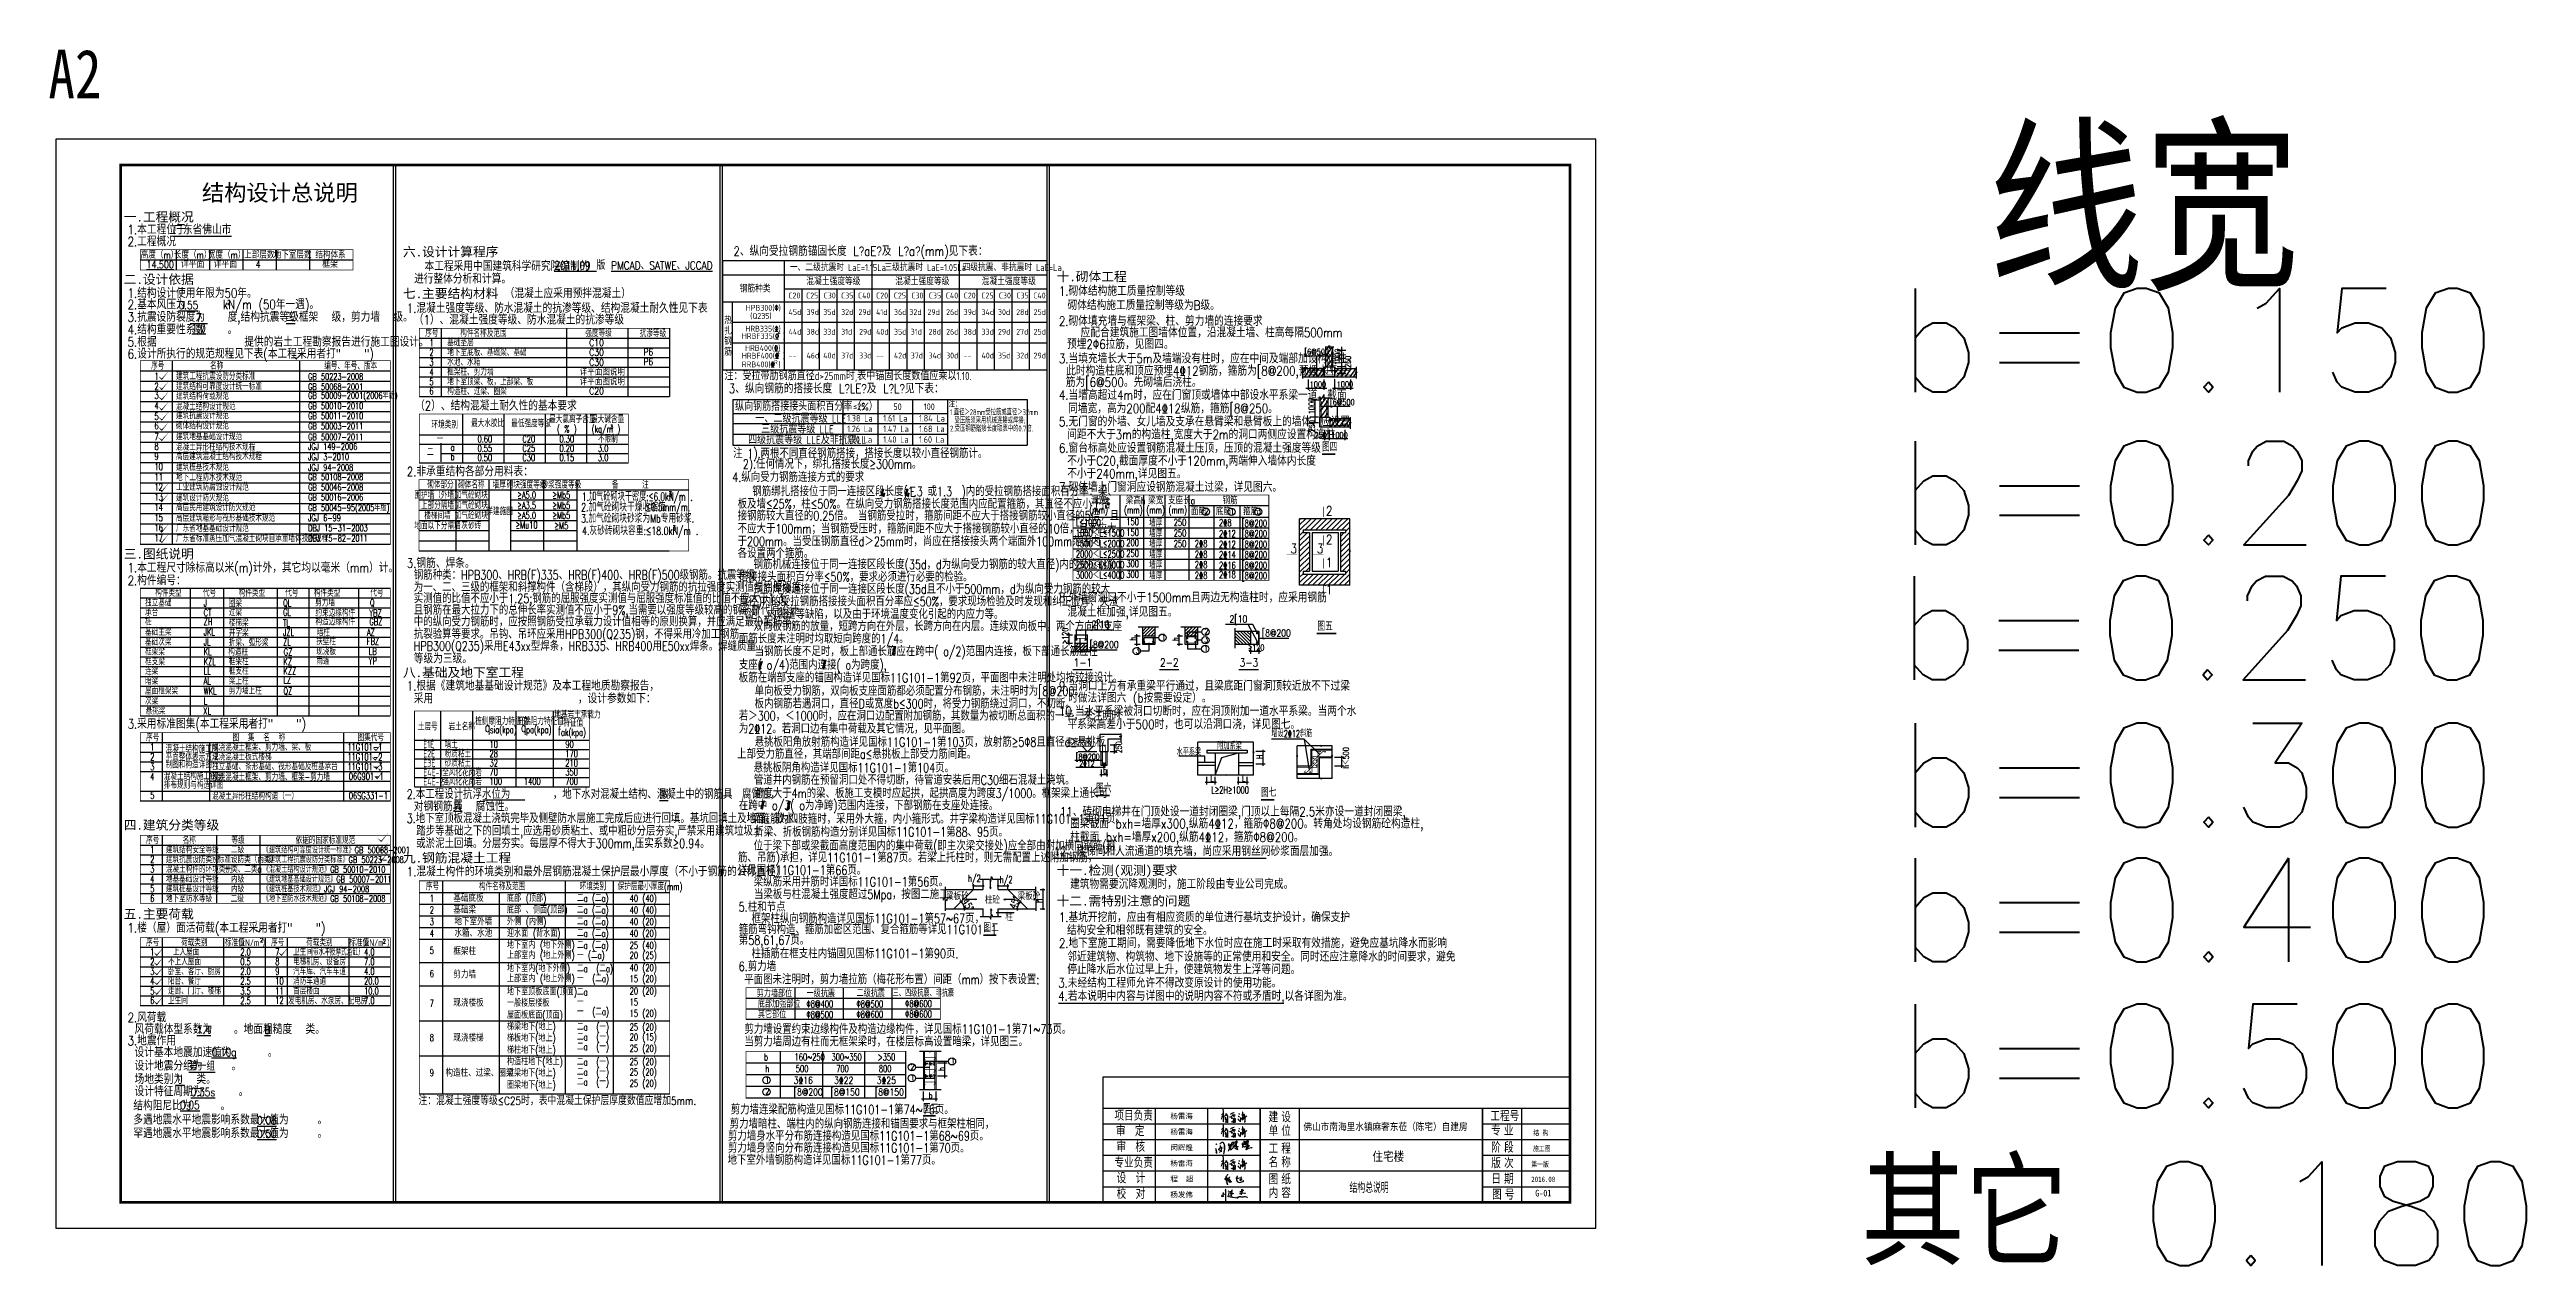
# Model space of a CAD drawing. Extents: x 211722 to 307256, y -48901 to -2017.
import ezdxf
from ezdxf.enums import TextEntityAlignment as Align

# ---------------------------------------------------------------- set-up
doc = ezdxf.new("R2010")
doc.units = 0
doc.header["$LTSCALE"] = 1000
doc.header["$MEASUREMENT"] = 0
doc.linetypes.add('DASH', pattern=[0.35, 0.25, -0.1])
doc.linetypes.add('DOTE', pattern=[2.42, 2, -0.2, 0.02, -0.2])
for name, color, linetype in [('C', 2, 'Continuous'), ('DET1', 2, 'Continuous'), ('DIM_SYMB', 3, 'Continuous'), ('DOTE', 8, 'DOTE'), ('GJ-1', 10, 'Continuous'), ('PUB_TEXT', 7, 'Continuous'), ('PUB_TITLE', 4, 'Continuous'), ('TAB', 7, 'Continuous'), ('TUKANG', 4, 'Continuous'), ('WORD', 7, 'Continuous'), ('出图文字', 40, 'Continuous'), ('图签', 7, 'Continuous'), ('环宇图框', 4, 'Continuous'), ('表格', 7, 'Continuous')]:
    doc.layers.add(name, color=color, linetype=linetype)
doc.layers.add('DIM_ELEV', color=3, linetype='Continuous', lineweight=13)
doc.styles.add('-黑体', font='simhei.ttf', dxfattribs={"width": 0.8})
doc.styles.add('_HZTXT', font='1simplex.shx', dxfattribs={"width": 0.8, "bigfont": 'hztxt.shx'})
doc.styles.add('dim_font', font='SIMPLEX.shx', dxfattribs={"width": 0.8})
doc.styles.add('DXG1', font='simhei.ttf', dxfattribs={"width": 0.8})
doc.styles.add('DXG2', font='')
doc.styles.add('DXG3', font='txt.shx', dxfattribs={"width": 0.8, "bigfont": 'hztxt.shx'})
doc.styles.add('HT', font='simhei.ttf', dxfattribs={"width": 0.8})
doc.styles.add('HZ', font='romans.shx', dxfattribs={"width": 0.7, "bigfont": 'hztxt.shx'})
doc.styles.add('HZTXT', font='txt-广厦字体.shx', dxfattribs={"width": 0.75, "bigfont": 'HZTXT.shx'})
doc.styles.add('TSSD_CHINA', font='tssdeng.shx', dxfattribs={"width": 0.8, "bigfont": 'tssdchn.shx'})
doc.styles.add('TSSD_Rein', font='Tssdeng.shx', dxfattribs={"width": 0.7, "bigfont": 'Tssdchn.shx'})
doc.styles.add('图签-黑体', font='simhei.ttf', dxfattribs={"width": 0.9})
doc.styles.add('宋体', font='')
doc.styles.add('标注字体', font='', dxfattribs={"width": 0.8})
doc.styles.add('黑体', font='simhei.ttf')
doc.styles.get('DXG2').set_extended_font_data('SimSun')
doc.styles.get('宋体').set_extended_font_data('SimSun')
doc.styles.get('标注字体').set_extended_font_data('NSimSun')

msp = doc.modelspace()

# ---------------------------------------------------------------- texts
for s, height, style, p in [('结构设计总说明', 630, 'DXG1', (217598, -7850)), ('一.工程概况', 360, 'DXG2', (214585, -8648)), ('六.设计计算程序', 360, 'DXG2', (225354, -9993)), ('二.设计依据', 360, 'DXG2', (214585, -11054)), ('七.主要结构材料', 360, 'DXG2', (225354, -11602)), ('十.砌体工程', 360, 'DXG2', (250567, -10949)), ('三.图纸说明', 360, 'DXG2', (214585, -21642)), ('八.基础及地下室工程', 360, 'DXG2', (225354, -26212)), ('四.建筑分类等级', 360, 'DXG2', (214585, -32095)), ('九.钢筋混凝土工程', 360, 'DXG2', (225354, -33361)), ('十一.检测(观测)要求', 360, 'DXG2', (250567, -33842)), ('五.主要荷载', 360, 'DXG2', (214585, -35527)), ('十二.需特别注意的问题', 360, 'DXG2', (250567, -35022))]:
    msp.add_text(s, height=height, dxfattribs=dict(style=style)).set_placement(p)
at = {"ltscale": 0.1}
for s, height, style, width, p in [('2.工程概况', 360, 'DXG3', 0.8, (214732, -9601)), ('1.本工程位于', 360, 'DXG3', 0.8, (214732, -9141)), ('2、纵向受拉钢筋锚固长度 L%%142aE%%143及 L%%142a%%143(mm)见下表：', 360, 'DXG3', 0.8, (238101, -9970)), ('本工程采用中国建筑科学研究院编制的 ', 360, 'DXG3', 0.8, (226184, -10553)), ('1.结构设计使用年限为50年。', 360, 'DXG3', 0.8, (214732, -11592)), ('进行整体分析和计算。', 360, 'DXG3', 0.8, (225780, -11040)), ('2.基本风压为     kN/m (50年一遇)。', 360, 'DXG3', 0.8, (214732, -12028)), ('3.抗震设防裂度为   度,结构抗震等级框架  级，剪力墙  级。', 360, 'DXG3', 0.8, (214732, -12511)), ('2', 180, 'DXG3', 0.8, (218573, -11862)), ('1.混凝土强度等级、防水混凝土的抗渗等级、结构混凝土耐久性见下表', 360, 'DXG3', 0.8, (225501, -12170)), ('（1）、混凝土强度等级、防水混凝土的抗渗等级', 360, 'DXG3', 0.8, (225771, -12618)), ('2.砌体填充墙与框架梁、柱、剪力墙的连接要求', 360, 'DXG3', 0.8, (250653, -12668)), ('4.结构重要性系数   。', 360, 'DXG3', 0.8, (214732, -12995)), ('5.根据            提供的岩土工程勘察报告进行施工图设计。', 360, 'DXG3', 0.8, (214732, -13471)), ('预埋2%%1306拉筋，见图四。', 360, 'HZTXT', 0.8, (250966, -13560)), ('应配合建筑施工图墙体位置，沿混凝土墙、柱高每隔500mm', 360, 'DXG3', 0.8, (251491, -13111)), ('6.设计所执行的规范规程见下表(本工程采用者打"   ")', 360, 'DXG3', 0.8, (214732, -13929)), ('3.当填充墙长大于5m及墙端没有柱时，应在中间及端部加设构造柱，', 360, 'DXG3', 0.8, (250653, -14113)), ('此时构造柱底和顶应预埋4%%13212钢筋，箍筋为[8@200,预埋水平', 360, 'HZTXT', 0.8, (250935, -14586)), ('3、纵向钢筋的搭接长度 L%%142LE%%143及 L%%142L%%143见下表：', 360, 'DXG3', 0.8, (237922, -15270)), ('4.当墙高超过4m时，应在门窗顶或墙体中部设水平系梁一道，截面', 360, 'DXG3', 0.8, (250653, -15521)), ('筋为[6@500。先砌墙后浇柱。', 360, 'HZTXT', 0.8, (250917, -15025)), ('（2）、结构混凝土耐久性的基本要求', 360, 'DXG3', 0.8, (225820, -15932)), ('5.无门窗的外墙、女儿墙及支承在悬臂梁和悬臂板上的墙体，应设置', 360, 'DXG3', 0.8, (250653, -16547)), ('同墙宽，高为200配4%%13212纵筋，箍筋[8@250。', 360, 'HZTXT', 0.8, (251008, -16038)), ('6.窗台标高处应设置钢筋混凝土压顶，压顶的混凝土强度等级', 360, 'DXG3', 0.8, (250653, -17563)), ('间距不大于3m的构造柱,宽度大于2m的洞口两侧应设置构造柱.', 360, 'DXG3', 0.8, (250972, -17042)), ('2.非承重结构各部分用料表：', 360, 'DXG3', 0.8, (225501, -18469)), ('注 1).两根不同直径钢筋搭接，搭接长度以较小直径钢筋计。', 360, 'HZTXT', 0.75, (238086, -17769)), ('2).任何情况下，绑扎搭接长度≥300mm。', 360, 'HZTXT', 0.75, (238461, -18179)), ('不小于C20,截面厚度不小于120mm,两端伸入墙体内长度', 360, 'DXG3', 0.8, (250972, -18058)), ('4.纵向受力钢筋连接方式的要求', 360, 'HZTXT', 0.75, (238055, -18685)), ('钢筋绑扎搭接位于同一连接区段长度(1.3 或1.3  )内的受拉钢筋搭接面积百分率：梁、', 360, 'HZTXT', 0.75, (238828, -19237)), ('E', 360, 'HZTXT', 0.75, (244908, -19250)), ('不小于240mm,详见图五。', 360, 'DXG3', 0.8, (250972, -18553)), ('接钢筋较大直径的0.25倍。 当钢筋受拉时，箍筋间距不应大于搭接钢筋较小直径的5倍，且', 360, 'HZTXT', 0.75, (238262, -20175)), ('板及墙≤25%，柱≤50%。在纵向受力钢筋搭接长度范围内应配置箍筋，其直径不应小于搭', 360, 'HZTXT', 0.75, (238262, -19717)), ('不应大于100mm；当钢筋受压时，箍筋间距不应大于搭接钢筋较小直径的10倍，且不应大', 360, 'HZTXT', 0.75, (238262, -20673)), ('于200mm。当受压钢筋直径d＞25mm时，尚应在搭接接头两个端面外100mm范围内', 360, 'HZTXT', 0.75, (238262, -21161)), ('1.本工程尺寸除标高以米(m)计外，其它均以毫米（mm）计。', 360, 'DXG3', 0.8, (214732, -22179)), ('3.钢筋、焊条。', 360, 'DXG3', 0.8, (225501, -22002)), ('各设置两个箍筋。', 360, 'HZTXT', 0.75, (238262, -21619)), ('钢筋机械连接位于同一连接区段长度(35d，d为纵向受力钢筋的较大直径)内的受拉钢筋', 360, 'HZTXT', 0.75, (238873, -22051)), ('2.构件编号：', 360, 'DXG3', 0.8, (214732, -22669)), ('钢筋种类：HPB300、HRB(F)335、HRB(F)400、HRB(F)500级钢筋。抗震等级', 360, 'HZTXT', 0.75, (225771, -22457)), ('为一、二、三级的框架和斜撑构件（含梯段），其纵向受力钢筋的抗拉强度实测值与屈服强度', 360, 'HZTXT', 0.75, (225771, -22924)), ('搭接接头面积百分率≤50%，要求必须进行必要的检验。', 360, 'HZTXT', 0.75, (238307, -22531)), ('钢筋焊接连接位于同一连接区段长度(35d且不小于500mm，d为纵向受力钢筋的较大', 360, 'HZTXT', 0.75, (238873, -22999)), ('且钢筋在最大拉力下的总伸长率实测值不应小于9%,当需要以强度等级较高的钢筋替代原设计', 360, 'HZTXT', 0.75, (225771, -23808)), ('实测值的比值不应小于1.25;钢筋的屈服强度实测值与屈服强度标准值的比值不应大于1.3;', 360, 'HZTXT', 0.75, (225771, -23358)), ('中的纵向受力钢筋时，应按照钢筋受拉承载力设计值相等的原则换算，并应满足最小配筋率、', 360, 'HZTXT', 0.75, (225771, -24258)), ('气泡、内裂缝等缺陷，以及由于环境温度变化引起的内应力等。', 360, 'HZTXT', 0.75, (238307, -23969)), ('直径)内的受拉钢筋搭接接头面积百分率应≤50%，要求现场检验及时发现和纠正虚焊、夹渣', 360, 'HZTXT', 0.75, (238307, -23479)), ('抗裂验算等要求。吊钩、吊环应采用HPB300(Q235)钢，不得采用冷加工钢筋。', 360, 'HZTXT', 0.75, (225771, -24737)), ('HPB300(Q235)采用E43xx型焊条，HRB335、HRB400用E50xx焊条。焊缝质量', 360, 'HZTXT', 0.75, (225771, -25199)), ('面筋长度未注明时均取短向跨度的1/4。', 360, 'HZTXT', 0.75, (238307, -24915)), ('双向板钢筋的放量，短跨方向在外层，长跨方向在内层。连续双向板中，两个方向的支座', 360, 'HZTXT', 0.75, (238873, -24435)), ('等级为三级。', 360, 'DXG3', 0.8, (225771, -25681)), ('支座( o/4)范围内连接( o为跨度),', 360, 'HZTXT', 0.75, (238307, -25924)), ('当钢筋长度不足时，板上部通长筋应在跨中( o/2)范围内连接，板下部通长筋应在', 360, 'HZTXT', 0.75, (238917, -25404)), ('1.根据《建筑地基基础设计规范》及本工程地质勘察报告，', 360, 'DXG3', 0.8, (225501, -26732)), ('板筋在端部支座的锚固构造详见国标11G101-1第92页，平面图中未注明处均按铰接设计。', 360, 'HZTXT', 0.75, (238307, -26419)), ('单向板受力钢筋，双向板支座面筋都必须配置分布钢筋，未注明时为[8@200。', 360, 'HZTXT', 0.75, (238917, -26931)), ('采用                    ，设计参数如下：', 360, 'DXG3', 0.8, (225771, -27224)), ('若＞300，＜1000时，应在洞口边配置附加钢筋，其数量为被切断总面积的一半，未注明时', 360, 'HZTXT', 0.75, (238307, -27889)), ('板内钢筋若遇洞口，直径D或宽度b≤300时，将受力钢筋绕过洞口，不切断。', 360, 'HZTXT', 0.75, (238917, -27422)), ('3.采用标准图集(本工程采用者打"   ")', 360, 'DXG3', 0.8, (214732, -28198)), ('为2%%13212。若洞口边有集中荷载及其它情况，见平面图。', 360, 'HZTXT', 0.75, (238307, -28385)), ('悬挑板阳角放射筋构造详见国标11G101-1第103页，放射筋≥5%%1308且直径d≥悬挑板', 360, 'HZTXT', 0.75, (238917, -28900)), ('上部受力筋直径，其端部间距a≤悬挑板上部受力筋间距。', 360, 'HZTXT', 0.75, (238241, -29361)), ('悬挑板阴角构造详见国标11G101-1第104页。', 360, 'HZTXT', 0.75, (238878, -29889)), ('2.本工程设计抗浮水位为        ，地下水对混凝土结构、混凝土中的钢筋具  腐蚀性，', 360, 'HZTXT', 0.75, (225501, -30908)), ('跨度大于4m的梁、板施工支模时应起拱，起拱高度为跨度3/1000。框架梁上通长可', 360, 'HZTXT', 0.75, (238888, -30874)), ('管道井内钢筋在预留洞口处不得切断，待管道安装后用C30细石混凝土浇筑。', 360, 'HZTXT', 0.75, (238888, -30365)), ('3.地下室顶板混凝土浇筑完毕及侧壁防水层施工完成后应进行回填。基坑回填土及地面、散水、', 360, 'HZTXT', 0.75, (225501, -31843)), ('对钢钢筋具  腐蚀性。', 360, 'DXG3', 0.8, (225771, -31386)), ('在跨中 o/3( o为净跨)范围内连接，下部钢筋在支座处连接。', 360, 'HZTXT', 0.75, (238307, -31343)), ('梁箍筋为四肢箍时，采用外大箍，内小箍形式。井字梁构造详见国标11G101-1第91页。', 360, 'HZTXT', 0.75, (238780, -31865)), ('踏步等基础之下的回填土,应选用砂质粘土、或中粗砂分层夯实,严禁采用建筑垃圾土', 360, 'HZTXT', 0.75, (225865, -32327)), ('或淤泥土回填。分层夯实。每层厚不得大于300mm,压实系数≥0.94。', 360, 'HZTXT', 0.75, (225865, -32808)), ('位于梁下部或梁截面高度范围内的集中荷载(即主次梁交接处)应全部由附加横向钢筋(箍', 360, 'HZTXT', 0.75, (238881, -32898)), ('折梁、折板钢筋构造分别详见国标11G101-1第88、95页。', 360, 'HZTXT', 0.75, (238906, -32367)), ('筋、吊筋)承担，详见11G101-1第87页。若梁上托柱时，则无需配置上述附加钢筋，', 360, 'HZTXT', 0.75, (238273, -33353)), ('详见国标11G101-1第66页。', 360, 'HZTXT', 0.75, (238273, -33838)), ('梁纵筋采用并筋时详国标11G101-1第56页。', 360, 'HZTXT', 0.75, (238881, -34287)), ('当梁板与柱混凝土强度超过5Mpa，按图二施工。', 360, 'HZTXT', 0.75, (238891, -34773)), ('5.柱和节点', 360, 'HZTXT', 0.75, (238306, -35257)), ('框架柱纵向钢筋构造详见国标11G101-1第57~67页，', 360, 'HZTXT', 0.75, (238797, -35704)), ('1.楼（屋）面活荷载(本工程采用者打"   ")', 360, 'DXG3', 0.8, (214732, -36066)), ('2', 162, 'DXG3', 0.8, (219839, -36430)), ('箍筋弯钩构造、箍筋加密区范围、复合箍筋等详见11G101-1', 360, 'HZTXT', 0.75, (238306, -36124)), ('第58,61,67页。', 360, 'HZTXT', 0.75, (238306, -36537)), ('2', 162, 'DXG3', 0.8, (224571, -36487)), ('6.剪力墙', 360, 'HZTXT', 0.75, (238306, -37551)), ('柱插筋在框支柱内锚固见国标11G101-1第90页.', 360, 'HZTXT', 0.75, (238797, -37057)), ('平面图未注明时，剪力墙拉筋（梅花形布置）间距（mm）按下表设置:', 360, 'HZTXT', 0.75, (238515, -38054)), ('3.未经结构工程师允许不得改变原设计的使用功能。', 360, 'DXG3', 0.8, (250627, -38188)), ('2.风荷载', 360, 'DXG3', 0.8, (214732, -39520)), ('3.地震作用', 360, 'DXG3', 0.8, (214732, -40415)), ('风荷载体型系数为   。地面粗糙度  类。', 360, 'DXG3', 0.8, (215002, -39973)), ('剪力墙设置约束边缘构件及构造边缘构件，详见国标11G101-1第71~73页。', 360, 'HZTXT', 0.75, (238522, -39970)), ('当剪力墙周边有柱而无框架梁时，在楼层标高设置暗梁，详见图三。', 360, 'HZTXT', 0.75, (238522, -40452)), ('设计基本地震加速值为     。', 360, 'DXG3', 0.8, (215002, -40864)), ('设计地震分组为    。', 360, 'DXG3', 0.8, (215002, -41385)), ('场地类别为  类。', 360, 'DXG3', 0.8, (215002, -41902)), ('设计特征周期为     。', 360, 'DXG3', 0.8, (215002, -42372)), ('结构阻尼比为    。', 360, 'DXG3', 0.8, (214955, -42920)), ('剪力墙连梁配筋构造见国标11G101-1第74~76页。', 360, 'HZTXT', 0.75, (237992, -43071)), ('罕遇地震水平地震影响系数最大值为    。', 360, 'DXG3', 0.8, (214955, -43985)), ('多遇地震水平地震影响系数最大值为    。', 360, 'DXG3', 0.8, (214955, -43464)), ('剪力墙身水平分布筋连接构造见国标11G101-1第68~69页。', 360, 'HZTXT', 0.75, (237886, -44088)), ('剪力墙暗柱、端柱内的纵向钢筋连接和锚固要求与框架柱相同，', 360, 'HZTXT', 0.75, (237954, -43622)), ('地下室外墙钢筋构造详见国标11G101-1第77页。', 360, 'HZTXT', 0.75, (237871, -45016)), ('剪力墙身竖向分布筋连接构造见国标11G101-1第70页。', 360, 'HZTXT', 0.75, (237886, -44550))]:
    msp.add_text(s, height=height, dxfattribs=dict(at, style=style, width=width)).set_placement(p)
at = {"color": 2, "ltscale": 0.1, "style": 'DXG3', "width": 0.8}
for s, height, p in [('%%U广东省佛山市', 360, (216490, -9141)), ('%%U14.500', 280, (215464, -10448)), ('%%u2011.09 %%u版 %%uPMCAD、SATWE、JCCAD%%u', 315, (231191, -10499)), ('（混凝土应采用预拌混凝土）', 360, (229277, -11601)), ('%%U0.55', 315, (216699, -12028)), ('%%u 7 ', 315, (217151, -12511)), ('%%U三', 315, (220853, -12511)), ('%%u  ', 315, (222750, -12511)), ('%%u                        ', 315, (215685, -13427)), ('%%u1.0', 315, (217206, -12919)), ('P6', 270, (234626, -13810)), ('P6', 270, (234626, -14186)), ('%%u                  %%u', 360, (226393, -27224)), ('%%u微', 315, (235246, -30908)), ('%%u弱', 315, (227303, -31317)), ('%%u1.4', 315, (217401, -39973)), ('%%uB', 315, (220016, -39973)), ('%%u第一组', 315, (217090, -41385)), ('%%u0.10g%%u', 315, (217971, -40831)), ('%%uⅡ', 315, (216584, -41882)), ('%%u0.05', 315, (216757, -42873)), ('%%u0.35s', 315, (217170, -42372)), ('%%u0.50', 315, (219724, -43985)), ('%%u0.08', 315, (219726, -43464))]:
    msp.add_text(s, height=height, dxfattribs=at).set_placement(p)
at = {"style": 'DXG3'}
for s, width, p in [('高度（m）', 0.8, (215962, -10071)), ('长度（m）', 0.8, (217242, -10071)), ('宽度（m）', 0.8, (218554, -10071)), ('上部层数', 0.8, (219815, -10071)), ('地下室层数', 0.8, (221098, -10071)), ('结构体系', 0.8, (222559, -10071)), ('围护墙（外墙）', 0.7, (226687, -19338)), ('砌体名称', 0.7, (227990, -18939)), ('墙厚', 0.7, (229068, -18939)), ('砌块强度等级', 0.7, (230123, -18939)), ('砂浆强度等级', 0.7, (231463, -18939)), ('备     注', 0.7, (234118, -18939)), ('上部分隔墙', 0.7, (226687, -19731)), ('楼梯间墙', 0.7, (226687, -20124)), ('详建施图', 0.7, (229080, -19964)), ('地面以下分隔墙', 0.7, (226687, -20517))]:
    msp.add_text(s, height=270, dxfattribs=dict(at, width=width)).set_placement(p, align=Align.CENTER)
at = {"color": 2, "ltscale": 0.1, "style": 'DXG3', "width": 0.8}
for s, p in [('详平面', (217242, -10432)), ('详平面', (218501, -10432)), ('4', (219771, -10432)), ('框架', (222541, -10432))]:
    msp.add_text(s, height=280, dxfattribs=at).set_placement(p, align=Align.CENTER)
at = {"color": 4, "ltscale": 0.1, "style": 'DXG3', "width": 0.8}
for s, height, p in [('1.砌体结构施工质量控制等级', 360, (250653, -11511)), ('砌体结构施工质量控制等级为B级。', 360, (250984, -12058)), ('C10', 270, (232537, -13457)), ('详平面图说明', 270, (232167, -14583)), ('C30', 270, (232537, -13832)), ('C30', 270, (232537, -14207)), ('详平面图说明', 270, (232167, -14958)), ('C20', 270, (232537, -15312)), ('1.混凝土构件的环境类别和最外层钢筋混凝土保护层最小厚度（不小于钢筋的公称直径）', 360, (225501, -33894)), ('注：混凝土强度等级≤C25时，表中混凝土保护层厚度数值应增加5mm.', 315, (225951, -42713))]:
    msp.add_text(s, height=height, dxfattribs=at).set_placement(p)
for s, height, style, width, p in [('序号', 270, 'DXG3', 0.7, (226213, -13093)), ('1', 270, 'DXG3', 0.7, (226374, -13457)), ('基础垫层', 270, 'DXG3', 0.7, (227060, -13457)), ('构件名称及范围', 270, 'DXG3', 0.7, (227564, -13093)), ('强度等级', 270, 'DXG3', 0.7, (232388, -13093)), ('抗渗等级', 270, 'DXG3', 0.7, (234484, -13096)), ('序号', 270, 'DXG3', 0.7, (215641, -14353)), ('名称', 270, 'DXG3', 0.7, (217914, -14353)), ('编号、年号、版本', 270, 'DXG3', 0.7, (222318, -14353)), ('2', 270, 'DXG3', 0.7, (226374, -13832)), ('3', 270, 'DXG3', 0.7, (226374, -14207)), ('4', 270, 'DXG3', 0.7, (226374, -14583)), ('框架柱、剪力墙', 270, 'DXG3', 0.7, (227060, -14583)), ('地下室底板、基础梁、基础', 270, 'DXG3', 0.7, (227060, -13832)), ('水池、水箱', 270, 'DXG3', 0.7, (227060, -14207)), ('2', 270, 'DXG3', 0.7, (215770, -15141)), ('3', 270, 'DXG3', 0.7, (215770, -15480)), ('1', 270, 'DXG3', 0.7, (215770, -14752)), ('建筑工程抗震设防分类标准 ', 270, 'DXG3', 0.7, (216599, -14752)), ('建筑结构可靠度设计统一标准', 270, 'DXG3', 0.7, (216599, -15141)), ('建筑结构荷载规范', 270, 'DXG3', 0.7, (216599, -15514)), ('GB 50223-2008', 250, 'DXG3', 0.7, (221694, -14752)), ('GB 50068-2001', 250, 'DXG3', 0.7, (221694, -15141)), ('GB 50009-2001(2006年版)', 250, 'DXG3', 0.7, (221694, -15480)), ('5', 270, 'DXG3', 0.7, (226374, -14958)), ('6', 270, 'DXG3', 0.7, (226374, -15323)), ('地下室顶梁、板，上部梁、板', 270, 'DXG3', 0.7, (227060, -14958)), ('构造柱、过梁、圈梁', 270, 'DXG3', 0.7, (227060, -15333)), ('4', 270, 'DXG3', 0.7, (215770, -15882)), ('5', 270, 'DXG3', 0.7, (215770, -16292)), ('建筑抗震设计规范', 270, 'DXG3', 0.7, (216599, -16266)), ('混凝土结构设计规范', 270, 'DXG3', 0.7, (216599, -15909)), ('GB 50010-2010', 250, 'DXG3', 0.7, (221694, -15882)), ('GB 50011-2010', 250, 'DXG3', 0.7, (221694, -16266)), ('最大氯离子含量', 270, 'DXG3', 0.7, (230992, -16418)), ('最大碱含量', 270, 'DXG3', 0.7, (232610, -16418)), ('7', 270, 'DXG3', 0.7, (215770, -17073)), ('8', 270, 'DXG3', 0.7, (215770, -17454)), ('6', 270, 'DXG3', 0.7, (215770, -16653)), ('砌体结构设计规范', 270, 'DXG3', 0.7, (216599, -16660)), ('建筑地基基础设计规范', 270, 'DXG3', 0.7, (216599, -17078)), ('GB 50003-2011', 250, 'DXG3', 0.7, (221694, -16660)), ('GB 50007-2011', 250, 'DXG3', 0.7, (221694, -17078)), ('环境类别', 270, 'DXG3', 0.7, (226453, -16622)), ('一', 270, 'DXG3', 0.7, (226650, -17169)), ('( % )', 270, 'DXG3', 0.7, (231295, -16784)), ('(kg/m )', 270, 'DXG3', 0.7, (232630, -16784)), ('不限制', 270, 'DXG3', 0.7, (232874, -17171)), ('9', 270, 'DXG3', 0.7, (215770, -17839)), ('10', 270, 'DXG3', 0.7, (215770, -18233)), ('建筑桩基技术规范 ', 270, 'DXG3', 0.7, (216599, -18255)), ('高层建筑混凝土结构技术规程', 270, 'DXG3', 0.7, (216599, -17844)), ('JGJ 149-2006', 250, 'DXG3', 0.7, (221694, -17451)), ('JGJ 3-2010', 250, 'DXG3', 0.7, (221694, -17844)), ('JGJ 94-2008', 250, 'DXG3', 0.7, (221694, -18255)), ('二', 270, 'DXG3', 0.7, (226285, -17678)), ('a', 270, 'DXG3', 0.7, (227190, -17496)), ('b', 270, 'DXG3', 0.7, (227190, -17856)), ('3.0', 270, 'DXG3', 0.7, (232874, -17531)), ('3.0', 270, 'DXG3', 0.7, (232874, -17891)), ('11', 270, 'DXG3', 0.7, (215770, -18630)), ('12', 270, 'DXG3', 0.7, (215770, -19016)), ('地下工程防水技术规范', 270, 'DXG3', 0.7, (216599, -18648)), ('工业建筑防腐蚀设计规范', 270, 'DXG3', 0.7, (216599, -19023)), ('GB 50108-2008', 250, 'DXG3', 0.7, (221694, -18623)), ('GB 50046-2008', 250, 'DXG3', 0.7, (221694, -19016)), ('砌体部分', 270, 'DXG3', 0.7, (226289, -18939)), ('13', 270, 'DXG3', 0.7, (215770, -19403)), ('14', 270, 'DXG3', 0.7, (215770, -19809)), ('15', 270, 'DXG3', 0.7, (215770, -20200)), ('建筑设计防火规范', 270, 'DXG3', 0.7, (216599, -19437)), ('高层民用建筑设计防火规范', 270, 'DXG3', 0.7, (216599, -19809)), ('高层建筑箱形与筏形基础技术规范', 270, 'DXG3', 0.7, (216599, -20218)), ('JGJ 6-99', 250, 'DXG3', 0.7, (221694, -20200)), ('GB 50016-2006', 250, 'DXG3', 0.7, (221694, -19403)), ('GB 50045-95(2005年版)', 250, 'DXG3', 0.7, (221694, -19809)), ('3.加气砼砌块砂浆为Mb专用砂浆.', 315, 'DXG3', 0.7, (232224, -20258)), ('2.加气砼砌块干燥收缩值', 315, 'DXG3', 0.7, (232225, -19823)), ('≤0.5mm/m.', 315, 'DXG3', 0.65, (234729, -19817)), ('(mm)', 270, 'DXG3', 0.7, (251828, -19912)), ('洞宽L', 270, 'DXG3', 0.8, (251892, -19546)), ('(mm)', 270, 'DXG3', 0.7, (253169, -19912)), ('梁高h', 270, 'DXG3', 0.8, (253233, -19546)), ('(mm)', 270, 'DXG3', 0.7, (254029, -19912)), ('梁宽', 270, 'DXG3', 0.8, (254093, -19546)), ('支座长a', 270, 'DXG3', 0.8, (254859, -19546)), ('(mm)', 270, 'DXG3', 0.7, (254882, -19912)), ('面筋', 270, 'DXG3', 0.8, (255744, -19966)), ('底筋', 270, 'DXG3', 0.8, (256706, -19966)), ('钢筋', 270, 'DXG3', 0.8, (256966, -19546)), ('箍筋', 270, 'DXG3', 0.8, (257756, -19966)), ('16', 270, 'DXG3', 0.7, (215770, -20593)), ('17', 270, 'DXG3', 0.7, (215770, -20986)), ('广东省地基基础设计规范', 270, 'DXG3', 0.7, (216599, -20611)), ('DBJ 15-31-2003', 250, 'DXG3', 0.7, (221694, -20593)), ('DBJ 15-82-2011', 250, 'DXG3', 0.7, (221694, -20986)), ('4.灰砂砖砌块容重:≤18.0kN/m .', 315, 'DXG3', 0.7, (232264, -20734)), ('3', 197, 'DXG3', 0.7, (235742, -20560)), ('L≤1000', 270, 'DXG3', 0.7, (251308, -20389)), ('1000＜L≤1500', 270, 'DXG3', 0.7, (251308, -20794)), ('1500＜L≤2000', 270, 'DXG3', 0.7, (251308, -21199)), ('200', 270, 'HZTXT', 0.7, (253253, -21172)), ('150', 270, 'HZTXT', 0.7, (253253, -20362)), ('150', 270, 'HZTXT', 0.7, (253253, -20767)), ('墙厚', 270, 'DXG3', 0.7, (254132, -20416)), ('墙厚', 270, 'DXG3', 0.7, (254132, -20821)), ('墙厚', 270, 'DXG3', 0.7, (254132, -21226)), ('250', 270, 'HZTXT', 0.7, (255082, -20384)), ('250', 270, 'HZTXT', 0.7, (255082, -20793)), ('250', 270, 'HZTXT', 0.7, (255082, -21204)), ('2%%1328', 270, 'HZTXT', 0.7, (255895, -21209)), ('2%%1328', 270, 'HZTXT', 0.7, (256827, -20399)), ('2%%13212', 270, 'HZTXT', 0.7, (256827, -20821)), ('2%%13212', 270, 'HZTXT', 0.7, (256827, -21226)), ('[8@200', 270, 'HZTXT', 0.7, (257703, -20416)), ('[8@200', 270, 'HZTXT', 0.7, (257703, -20821)), ('[8@200', 270, 'HZTXT', 0.7, (257703, -21226)), ('2000＜L≤2500', 270, 'DXG3', 0.7, (251308, -21604)), ('2500＜L≤3000', 270, 'DXG3', 0.7, (251308, -22009)), ('250', 270, 'HZTXT', 0.7, (253253, -21577)), ('300', 270, 'HZTXT', 0.7, (253253, -21982)), ('墙厚', 270, 'DXG3', 0.7, (254132, -21631)), ('墙厚', 270, 'DXG3', 0.7, (254132, -22036)), ('2%%1328', 270, 'HZTXT', 0.7, (255895, -21614)), ('2%%1328', 270, 'HZTXT', 0.7, (255895, -22019)), ('2%%13214', 270, 'HZTXT', 0.7, (256827, -21631)), ('2%%13216', 270, 'HZTXT', 0.7, (256827, -22036)), ('[8@200', 270, 'HZTXT', 0.7, (257703, -21631)), ('[8@200', 270, 'HZTXT', 0.7, (257703, -22036)), ('构件类型', 270, 'DXG3', 0.7, (215797, -23107)), ('代号', 270, 'DXG3', 0.7, (217637, -23107)), ('构件类型', 270, 'DXG3', 0.7, (219018, -23107)), ('代号', 270, 'DXG3', 0.7, (220815, -23107)), ('构件类型', 270, 'DXG3', 0.7, (221916, -23107)), ('代号', 270, 'DXG3', 0.7, (224095, -23107)), ('3000＜L≤4000', 270, 'DXG3', 0.7, (251308, -22414)), ('300', 270, 'HZTXT', 0.7, (253253, -22387)), ('墙厚', 270, 'DXG3', 0.7, (254132, -22441)), ('2%%1328', 270, 'HZTXT', 0.7, (255895, -22424)), ('2%%13218', 270, 'HZTXT', 0.7, (256827, -22400)), ('[8@200', 270, 'HZTXT', 0.7, (257703, -22441)), ('独立基础', 270, 'DXG3', 0.7, (215406, -23488)), ('承台', 270, 'DXG3', 0.7, (215406, -23860)), ('J', 270, 'DXG3', 0.7, (217667, -23488)), ('CT', 270, 'DXG3', 0.7, (217667, -23860)), ('过梁', 270, 'DXG3', 0.7, (218636, -23858)), ('圈梁', 270, 'DXG3', 0.7, (218636, -23506)), ('QL', 270, 'DXG3', 0.7, (220728, -23487)), ('GL', 270, 'DXG3', 0.7, (220728, -23858)), ('剪力墙 ', 270, 'DXG3', 0.7, (221969, -23481)), ('Q', 270, 'DXG3', 0.7, (224081, -23481)), ('2[10', 270, 'HZTXT', 0.8, (257234, -24108)), ('桩', 270, 'DXG3', 0.7, (215406, -24212)), ('基础主梁', 270, 'DXG3', 0.7, (215406, -24614)), ('基础次梁', 270, 'DXG3', 0.7, (215406, -24997)), ('JKL', 270, 'DXG3', 0.7, (217667, -24614)), ('JL', 270, 'DXG3', 0.7, (217667, -24997)), ('ZH', 270, 'DXG3', 0.7, (217667, -24212)), ('楼梯梁', 270, 'DXG3', 0.7, (218636, -24260)), ('井字梁', 270, 'DXG3', 0.7, (218636, -24640)), ('TL', 270, 'DXG3', 0.7, (220728, -24260)), ('JZL', 270, 'DXG3', 0.7, (220728, -24617)), ('扶壁柱', 270, 'DXG3', 0.7, (222005, -24975)), ('暗柱', 270, 'DXG3', 0.7, (222026, -24624)), ('AZ', 270, 'DXG3', 0.7, (223962, -24624)), ('FBZ', 270, 'DXG3', 0.7, (223959, -24975)), ('[8@200', 270, 'HZTXT', 0.8, (251837, -25102)), ('2[10', 270, 'HZTXT', 0.8, (251913, -24312)), ('[8@200', 270, 'HZTXT', 0.8, (258478, -24647)), ('框架梁', 270, 'DXG3', 0.7, (215406, -25370)), ('框支梁', 270, 'DXG3', 0.7, (215406, -25752)), ('KL', 270, 'DXG3', 0.7, (217667, -25370)), ('KZL', 270, 'DXG3', 0.7, (217667, -25752)), ('构造柱', 270, 'DXG3', 0.7, (218615, -25385)), ('框架柱', 270, 'DXG3', 0.7, (218636, -25749)), ('KZ', 270, 'DXG3', 0.7, (220743, -25749)), ('GZ', 270, 'DXG3', 0.7, (220753, -25385)), ('现浇板', 270, 'DXG3', 0.7, (222008, -25361)), ('雨篷', 270, 'DXG3', 0.7, (222008, -25726)), ('YP', 270, 'DXG3', 0.7, (224034, -25726)), ('LB', 270, 'DXG3', 0.7, (224034, -25361)), ('连梁', 270, 'DXG3', 0.7, (215406, -26119)), ('屋面框架梁', 270, 'DXG3', 0.7, (215406, -26881)), ('暗梁', 270, 'DXG3', 0.7, (215406, -26503)), ('AL', 270, 'DXG3', 0.7, (217667, -26503)), ('WKL', 270, 'DXG3', 0.7, (217667, -26881)), ('LL', 270, 'DXG3', 0.7, (217667, -26119)), ('框支柱', 270, 'DXG3', 0.7, (218636, -26119)), ('梁上柱', 270, 'DXG3', 0.7, (218636, -26503)), ('剪力墙上柱', 270, 'DXG3', 0.7, (218636, -26881)), ('QZ', 270, 'DXG3', 0.7, (220743, -26881)), ('KZZ', 270, 'DXG3', 0.7, (220743, -26119)), ('LZ', 270, 'DXG3', 0.7, (220743, -26464)), ('次梁', 270, 'DXG3', 0.7, (215406, -27274)), ('悬挑梁', 270, 'DXG3', 0.7, (215426, -27653)), ('XL', 270, 'DXG3', 0.7, (217654, -27653)), ('L', 270, 'DXG3', 0.7, (217667, -27274)), ('地基岩土承载力', 270, 'DXG3', 0.7, (231190, -27809)), ('序号', 270, 'DXG3', 0.7, (215445, -28685)), ('图  集  名  称', 270, 'DXG3', 0.7, (218778, -28685)), ('图集代号', 270, 'DXG3', 0.7, (223602, -28685)), ('土层号', 270, 'DXG3', 0.7, (225926, -28267)), ('岩土名称', 270, 'DXG3', 0.7, (227110, -28267)), ('桩侧摩阻力特征值', 270, 'DXG3', 0.7, (228140, -28055)), ('q ', 360, 'DXG3', 0.7, (228512, -28324)), ('sia(kpa)', 270, 'DXG3', 0.7, (228710, -28375)), ('桩端阻力特征值', 270, 'DXG3', 0.7, (229767, -28055)), ('q ', 360, 'DXG3', 0.7, (229904, -28324)), ('pa(kpa)', 270, 'DXG3', 0.7, (230102, -28375)), ('f ', 360, 'DXG3', 0.7, (231327, -28461)), ('ak(kpa)', 270, 'DXG3', 0.7, (231448, -28475)), ('特征值', 270, 'DXG3', 0.7, (231540, -28118)), ('2', 270, 'DXG3', 0.7, (215605, -29424)), ('3', 270, 'DXG3', 0.7, (215605, -29799)), ('1', 270, 'DXG3', 0.7, (215605, -29048)), ('混凝土结构施工图', 270, 'DXG3', 0.7, (216198, -29126)), ('制图和构造详图', 270, 'DXG3', 0.7, (216198, -29728)), ('平面整体表示方法', 270, 'DXG3', 0.7, (216198, -29438)), ('4', 270, 'DXG3', 0.7, (215605, -30189)), ('排布规则与构造详图', 270, 'DXG3', 0.7, (216128, -30518)), ('混凝土结构施工钢筋', 270, 'DXG3', 0.7, (216128, -30176)), ('现浇混凝土框架、剪力墙、框架-剪力墙', 270, 'DXG3', 0.7, (217991, -30206)), ('06G901-1', 270, 'DXG3', 0.7, (223263, -30175)), ('5', 270, 'DXG3', 0.7, (215605, -30913)), ('混凝土异形柱结构构造（一）', 270, 'DXG3', 0.7, (217991, -30937)), ('06SG331-1', 270, 'DXG3', 0.7, (223263, -30926)), ('序号', 270, 'DXG3', 0.7, (215445, -32642)), ('名称', 270, 'DXG3', 0.7, (216854, -32642)), ('等级', 270, 'DXG3', 0.7, (218738, -32642)), ('依据的国家标准规范', 270, 'DXG3', 0.7, (221215, -32642)), ('2', 270, 'DXG3', 0.7, (215605, -33380)), ('1', 270, 'DXG3', 0.7, (215605, -33005)), ('建筑结构安全等级', 270, 'DXG3', 0.7, (216209, -33005)), ('建筑抗震设防类别', 270, 'DXG3', 0.7, (216209, -33380)), ('二级', 270, 'DXG3', 0.7, (218720, -33005)), ('《建筑结构可靠度设计统一标准》GB 50068-2001', 250, 'DXG3', 0.7, (219948, -33005)), ('《建筑工程抗震设防分类标准》GB 50223-2008', 250, 'DXG3', 0.7, (219948, -33380)), ('3', 270, 'DXG3', 0.7, (215605, -33755)), ('4', 270, 'DXG3', 0.7, (215605, -34131)), ('5', 270, 'DXG3', 0.7, (215605, -34506)), ('地基基础设计等级', 270, 'DXG3', 0.7, (216209, -34133)), ('建筑桩基设计等级', 270, 'DXG3', 0.7, (216209, -34508)), ('混凝土构件的环境类别', 270, 'DXG3', 0.7, (216209, -33755)), ('一类、二类a', 270, 'DXG3', 0.7, (218471, -33755)), ('丙级', 270, 'DXG3', 0.7, (218720, -34133)), ('丙级', 270, 'DXG3', 0.7, (218720, -34508)), ('《混凝土结构设计规范》GB 50010-2010', 250, 'DXG3', 0.7, (219948, -33755)), ('《建筑地基基础设计规范》GB 50007-2011', 250, 'DXG3', 0.7, (219948, -34133)), ('《建筑桩基技术规范》JGJ 94-2008', 250, 'DXG3', 0.7, (219948, -34508)), ('序号', 270, 'DXG3', 0.7, (226239, -34427)), ('构件名称及范围', 270, 'DXG3', 0.7, (228284, -34427)), ('环境类别', 270, 'DXG3', 0.7, (232169, -34427)), ('保护层最小厚度(mm)', 270, 'DXG3', 0.7, (233634, -34427)), ('6', 270, 'DXG3', 0.7, (215605, -34881)), ('地下室防水等级', 270, 'DXG3', 0.7, (216209, -34891)), ('二级', 270, 'DXG3', 0.7, (218708, -34902)), ('《地下室防水技术规范》GB 50108-2008', 250, 'DXG3', 0.7, (219948, -34880)), ('2', 270, 'DXG3', 0.7, (226386, -35327)), ('1', 270, 'DXG3', 0.7, (226386, -34877)), ('基础底板', 270, 'DXG3', 0.8, (227298, -34877)), ('基础梁', 270, 'DXG3', 0.8, (227298, -35327)), ('底部 (顶部)', 270, 'DXG3', 0.75, (229364, -34877)), ('底部 、侧面(顶部)', 270, 'DXG3', 0.75, (229364, -35327)), ('二a (二a)', 270, 'DXG3', 0.7, (232069, -34877)), ('二a (二a)', 270, 'DXG3', 0.7, (232069, -35327)), ('序号', 270, 'DXG3', 0.7, (215445, -36584)), ('荷载类别', 270, 'DXG3', 0.7, (216795, -36584)), ('标准值', 270, 'DXG3', 0.7, (218487, -36589)), ('(kN/m )', 270, 'TSSD_Rein', 0.7, (219021, -36589)), ('序号', 270, 'DXG3', 0.7, (220269, -36584)), ('荷载类别', 270, 'DXG3', 0.7, (221620, -36584)), ('标准值', 270, 'DXG3', 0.7, (223281, -36589)), ('(kN/m )', 270, 'TSSD_Rein', 0.7, (223816, -36589)), ('3', 270, 'DXG3', 0.7, (226386, -35777)), ('4', 270, 'DXG3', 0.7, (226386, -36227)), ('地下室外墙', 270, 'DXG3', 0.8, (227338, -35777)), ('水箱、水池', 270, 'DXG3', 0.8, (227338, -36227)), ('外侧 (内侧)', 270, 'DXG3', 0.75, (229364, -35777)), ('迎水面 (背水面)', 270, 'DXG3', 0.75, (229364, -36227)), ('二a (二a)', 270, 'DXG3', 0.7, (232069, -35777)), ('二a (二a)', 270, 'DXG3', 0.7, (232069, -36227)), ('2', 270, 'DXG3', 0.7, (215605, -37323)), ('1', 270, 'DXG3', 0.7, (215605, -36948)), ('不上人屋面', 270, 'DXG3', 0.7, (216291, -37323)), ('上人屋面', 270, 'DXG3', 0.7, (216480, -36948)), ('7', 270, 'DXG3', 0.7, (220429, -36948)), ('8', 270, 'DXG3', 0.7, (220429, -37323)), ('卫生间', 270, 'DXG3', 0.7, (221115, -36948)), ('电梯机房、设备房', 270, 'DXG3', 0.7, (221115, -37323)), ('5', 270, 'DXG3', 0.7, (226386, -36888)), ('框架柱', 270, 'DXG3', 0.8, (227298, -36922)), ('地下室内 (地下外侧)', 270, 'DXG3', 0.75, (229364, -36677)), ('地下室内(地下外侧)', 270, 'DXG3', 0.75, (229364, -37577)), ('上部室内 (地上外侧)', 270, 'DXG3', 0.75, (229364, -37075)), ('一 (二a)', 270, 'DXG3', 0.7, (232069, -37075)), ('二a (二a)', 270, 'DXG3', 0.7, (232069, -36689)), ('3', 270, 'DXG3', 0.7, (215605, -37698)), ('4', 270, 'DXG3', 0.7, (215605, -38073)), ('5', 270, 'DXG3', 0.7, (215605, -38449)), ('走廊、门厅、楼梯', 270, 'DXG3', 0.7, (216291, -38449)), ('阳台、餐厅', 270, 'DXG3', 0.7, (216291, -38073)), ('卧室、客厅、厨房', 270, 'DXG3', 0.7, (216291, -37698)), ('9', 270, 'DXG3', 0.7, (220429, -37698)), ('10', 270, 'DXG3', 0.7, (220429, -38073)), ('11', 270, 'DXG3', 0.7, (220429, -38449)), ('汽车库、汽车车道', 270, 'DXG3', 0.7, (221115, -37698)), ('消防车通道', 270, 'DXG3', 0.7, (221115, -38073)), ('首层楼面', 270, 'DXG3', 0.7, (221115, -38449)), ('6', 270, 'DXG3', 0.7, (226386, -37788)), ('剪力墙', 270, 'DXG3', 0.8, (227298, -37822)), ('地下室顶板底面(顶面)', 270, 'DXG3', 0.75, (229364, -38477)), ('上部室内 (地上外侧)', 270, 'DXG3', 0.75, (229364, -37975)), ('一  (二a)', 270, 'DXG3', 0.7, (232069, -37975)), ('二a  (二a)', 270, 'DXG3', 0.7, (232069, -37589)), ('6', 270, 'DXG3', 0.7, (215605, -38814)), ('卫生间', 270, 'DXG3', 0.7, (216291, -38824)), ('12', 270, 'DXG3', 0.7, (220429, -38814)), ('发电机房、水泵房、配电房', 270, 'DXG3', 0.7, (220923, -38833)), ('7', 270, 'DXG3', 0.7, (226386, -38929)), ('现浇楼板', 270, 'DXG3', 0.8, (227298, -38915)), ('屋面板底面(顶面)', 270, 'DXG3', 0.75, (229364, -39382)), ('一般楼层楼板', 270, 'DXG3', 0.75, (229364, -38917)), ('一  ', 270, 'DXG3', 0.7, (232069, -38875)), ('一  (二a) ', 270, 'DXG3', 0.7, (232069, -39256)), ('二a', 270, 'DXG3', 0.7, (232069, -38489)), ('剪力墙部位', 270, 'DXG3', 0.75, (238997, -38552)), ('底部加强部位', 270, 'DXG3', 0.75, (239043, -38957)), ('其它部位', 270, 'DXG3', 0.75, (239043, -39362)), ('一级抗震', 270, 'DXG3', 0.75, (240921, -38552)), ('%%1308@400', 270, 'DXG3', 0.7, (240919, -38957)), ('%%1308@500', 270, 'DXG3', 0.7, (240919, -39362)), ('二级抗震', 270, 'DXG3', 0.75, (242850, -38544)), ('%%1308@500', 270, 'DXG3', 0.7, (242848, -38949)), ('%%1308@600', 270, 'DXG3', 0.7, (242848, -39354)), ('三、四级抗震、非抗震', 270, 'DXG3', 0.65, (244242, -38534)), ('%%1308@600', 270, 'DXG3', 0.7, (244724, -38939)), ('%%1308@600', 270, 'DXG3', 0.7, (244724, -39344)), ('8', 270, 'DXG3', 0.7, (226386, -40251)), ('现浇楼梯', 270, 'DXG3', 0.8, (227298, -40265)), ('梯梁地下(地上)', 270, 'DXG3', 0.75, (229364, -39827)), ('梯板地下(地上)', 270, 'DXG3', 0.75, (229364, -40267)), ('二a  (一)', 270, 'DXG3', 0.7, (232069, -39839)), ('二a  (一)', 270, 'DXG3', 0.7, (232069, -40225)), ('梯柱地下(地上)', 270, 'DXG3', 0.75, (229364, -40732)), ('构造柱地下(地上)', 270, 'DXG3', 0.75, (229364, -41177)), ('二a  (一)', 270, 'DXG3', 0.7, (232069, -40606)), ('二a  (一)', 270, 'DXG3', 0.7, (232069, -41189)), ('b', 270, 'DXG3', 0.7, (239282, -40998)), ('160~250', 270, 'DXG3', 0.7, (240458, -40998)), ('300~350', 270, 'DXG3', 0.7, (241884, -40998)), ('>350', 270, 'DXG3', 0.7, (243662, -40998)), ('9', 270, 'DXG3', 0.7, (226386, -41601)), ('构造柱、过梁、圈梁', 270, 'DXG3', 0.8, (226993, -41615)), ('过梁地下(地上)', 270, 'DXG3', 0.75, (229364, -41617)), ('圈梁地下(地上)', 270, 'DXG3', 0.75, (229364, -42082)), ('二a  (一)', 270, 'DXG3', 0.7, (232069, -41575)), ('二a  (一)', 270, 'DXG3', 0.7, (232069, -41956)), ('h', 270, 'DXG3', 0.7, (239329, -41448)), ('3%%13216', 270, 'HZTXT', 0.8, (240424, -41898)), ('[8@200', 270, 'HZTXT', 0.8, (240424, -42348)), ('500', 270, 'DXG3', 0.7, (240504, -41448)), ('[8@150', 270, 'HZTXT', 0.8, (241850, -42348)), ('3%%13222', 270, 'HZTXT', 0.8, (241982, -41898)), ('700', 270, 'DXG3', 0.7, (242063, -41448)), ('[8@150', 270, 'HZTXT', 0.8, (243553, -42348)), ('3%%13225', 270, 'HZTXT', 0.8, (243628, -41898)), ('800', 270, 'DXG3', 0.7, (243708, -41448))]:
    msp.add_text(s, height=height, dxfattribs=dict(style=style, width=width)).set_placement(p)
at = {"color": 4}
for s, height, style, width, p in [('注：受拉带肋钢筋直径d>25mm时,表中锚固长度数值应乘以1.10.', 315, 'TSSD_Rein', 0.85, (237754, -14762)), ('最大水胶比', 270, 'DXG3', 0.7, (227980, -16569)), ('0.60', 270, 'DXG3', 0.7, (228229, -17171)), ('最低强度等级', 270, 'DXG3', 0.7, (229528, -16576)), ('C20', 270, 'DXG3', 0.7, (229960, -17171)), ('0.30', 270, 'DXG3', 0.7, (231390, -17171)), ('0.55', 270, 'DXG3', 0.7, (228229, -17531)), ('0.50', 270, 'DXG3', 0.7, (228229, -17891)), ('C25', 270, 'DXG3', 0.7, (229960, -17531)), ('C30', 270, 'DXG3', 0.7, (229960, -17891)), ('0.20', 270, 'DXG3', 0.7, (231390, -17531)), ('0.15', 270, 'DXG3', 0.7, (231390, -17891)), ('约束边缘构件', 270, 'DXG3', 0.7, (221979, -23872)), ('YBZ', 270, 'DXG3', 0.7, (224058, -23872)), ('构造边缘构件', 270, 'DXG3', 0.7, (221979, -24213)), ('GBZ', 270, 'DXG3', 0.7, (224058, -24213)), ('独立基础、条形基础、筏形基础及桩基承台', 270, 'DXG3', 0.7, (217991, -29799)), ('现浇混凝土框架、剪力墙、梁、板', 270, 'DXG3', 0.7, (217991, -29048)), ('现浇混凝土板式楼梯', 270, 'DXG3', 0.7, (217991, -29424)), ('11G101-1', 270, 'DXG3', 0.7, (223211, -29048)), ('11G101-2', 270, 'DXG3', 0.7, (223211, -29424)), ('11G101-3', 270, 'DXG3', 0.7, (223211, -29799)), ('40 (40)', 270, 'DXG3', 0.7, (234098, -34877)), ('40 (40)', 270, 'DXG3', 0.7, (234098, -35327)), ('40 (20)', 270, 'DXG3', 0.7, (234098, -35777)), ('40 (20)', 270, 'DXG3', 0.7, (234098, -36227)), ('2.0', 270, 'DXG3', 0.7, (219081, -36948)), ('0.5', 270, 'DXG3', 0.7, (219081, -37323)), ('4.0', 270, 'DXG3', 0.7, (223854, -36948)), ('7.0', 270, 'DXG3', 0.7, (223854, -37323)), ('25 (40)', 270, 'DXG3', 0.7, (234098, -36689)), ('20 (25)', 270, 'DXG3', 0.7, (234098, -37075)), ('40 (20)', 270, 'DXG3', 0.7, (234098, -37558)), ('2.0', 270, 'DXG3', 0.7, (219081, -37698)), ('2.5', 270, 'DXG3', 0.7, (219081, -38073)), ('3.5', 270, 'DXG3', 0.7, (219081, -38449)), ('4.0', 270, 'DXG3', 0.7, (223854, -37698)), ('20.0', 270, 'DXG3', 0.7, (223854, -38073)), ('10.0', 270, 'DXG3', 0.7, (223854, -38449)), ('20 (20)', 270, 'DXG3', 0.7, (234098, -38458)), ('15 (20)', 270, 'DXG3', 0.7, (234098, -37975)), ('2.5', 270, 'DXG3', 0.7, (219081, -38824)), ('7.0', 270, 'DXG3', 0.7, (223854, -38824)), ('15 ', 270, 'DXG3', 0.7, (234098, -38875)), ('15 (20)', 270, 'DXG3', 0.7, (234098, -39309)), ('25 (20)', 270, 'DXG3', 0.7, (234098, -39839)), ('20 (15)', 270, 'DXG3', 0.7, (234098, -40225)), ('25 (20)', 270, 'DXG3', 0.7, (234098, -40659)), ('25 (20)', 270, 'DXG3', 0.7, (234098, -41182)), ('25 (20)', 270, 'DXG3', 0.7, (234098, -41575)), ('25 (20)', 270, 'DXG3', 0.7, (234098, -42009))]:
    msp.add_text(s, height=height, dxfattribs=dict(at, style=style, width=width)).set_placement(p)
at = {"color": 2}
for s, height, style, width, p in [('混凝土异形柱结构技术规程', 270, 'DXG3', 0.7, (216599, -17474)), ('1.加气砼砌块干密度:≤6.0kN/m .', 315, 'DXG3', 0.65, (232264, -19414)), ('3', 197, 'DXG3', 0.7, (235589, -19258)), ('广东省标准蒸压加气混凝土砌块自承重墙体技术规程', 270, 'DXG3', 0.7, (216599, -21004)), ('折梁、弧形梁', 270, 'DXG3', 0.7, (218636, -25019)), ('ZL', 270, 'DXG3', 0.7, (220728, -24994)), ('%%2001%%201', 270, 'TSSD_CHINA', 0.7, (226135, -28946)), ('填土', 270, 'DXG3', 0.7, (226963, -28946)), ('%%2002%%201', 270, 'TSSD_CHINA', 0.7, (226135, -29306)), ('%%2003%%201', 270, 'TSSD_CHINA', 0.7, (226135, -29666)), ('砂质粘土', 270, 'DXG3', 0.7, (226963, -29666)), ('粉质粘土', 270, 'DXG3', 0.7, (226963, -29306)), ('28', 270, 'DXG3', 0.7, (228692, -29306)), ('32', 270, 'DXG3', 0.7, (228692, -29666)), ('10', 270, 'DXG3', 0.7, (228692, -28946)), ('90', 270, 'DXG3', 0.7, (231616, -28946)), ('210', 270, 'DXG3', 0.7, (231616, -29666)), ('170', 270, 'DXG3', 0.7, (231616, -29306)), ('%%2004%%201-1', 270, 'TSSD_CHINA', 0.7, (226135, -30026)), ('%%2004%%201-2', 270, 'TSSD_CHINA', 0.7, (226135, -30386)), ('全风化花岗岩', 270, 'DXG3', 0.7, (226867, -30026)), ('强风化花岗岩', 270, 'DXG3', 0.7, (226867, -30386)), ('70', 270, 'DXG3', 0.7, (228692, -30013)), ('100', 270, 'DXG3', 0.7, (228692, -30373)), ('1400', 270, 'DXG3', 0.7, (230016, -30373)), ('350', 270, 'DXG3', 0.7, (231616, -30013)), ('700', 270, 'DXG3', 0.7, (231616, -30373)), ('标准设防类（丙类）', 270, 'DXG3', 0.7, (218206, -33380)), ('（带水冲按摩式浴缸）', 270, 'DXG3', 0.6, (221657, -36948))]:
    msp.add_text(s, height=height, dxfattribs=dict(at, style=style, width=width)).set_placement(p)
at = {"color": 4, "style": 'DXG3', "width": 0.7}
for s, p in [('加气砼砌块', (227990, -19332)), ('≥A5.0', (230123, -19332)), ('≥Mb5', (231463, -19332)), ('加气砼砌块', (227990, -19725)), ('加气砼砌块', (227990, -20118)), ('≥A3.5', (230123, -19725)), ('≥A5.0', (230123, -20118)), ('≥Mb5', (231463, -19725)), ('≥Mb5', (231463, -20118)), ('灰砂砖', (227990, -20511)), ('≥Mu10', (230120, -20487)), ('≥M5', (231463, -20511))]:
    msp.add_text(s, height=270, dxfattribs=at).set_placement(p, align=Align.CENTER)
at = {"layer": 'DOTE', "style": 'HZ'}
msp.add_text('b=0.150', height=4000, dxfattribs=at).set_placement((282989, -15224))
at = {"layer": 'PUB_TEXT', "color": 1, "style": '-黑体', "width": 0.8}
msp.add_text('A2', height=1877.6, dxfattribs=at).set_placement((211679, -3894))
at = {"layer": 'PUB_TEXT', "color": 7, "style": 'HZ'}
for s, height, p in [('线宽', 6000, (286497, -11238)), ('其它 0.180', 4000, (281598, -48901))]:
    msp.add_text(s, height=height, dxfattribs=at).set_placement(p)
at = {"layer": 'PUB_TEXT'}
for s, height, style, width, p in [('图四', 315, 'HZTXT', 0.7, (260802, -17511)), ('7.砌体墙上门窗洞应设钢筋混凝土过梁，详见图六。', 360, 'DXG3', 0.8, (250653, -19069)), ('2', 360, 'DXG3', 0.8, (260952, -19987)), ('2', 360, 'DXG3', 0.8, (260952, -21092)), ('3', 360, 'DXG3', 0.8, (259587, -21438)), ('3', 360, 'DXG3', 0.8, (260603, -21438)), ('1', 360, 'DXG3', 0.8, (260952, -21982)), ('8.外墙窗洞口不小于1500mm且两边无构造柱时，应采用钢筋', 360, 'DXG3', 0.8, (250653, -23327)), ('1', 360, 'DXG3', 0.8, (260952, -23016)), ('混凝土框加强,详见图五。', 360, 'DXG3', 0.8, (250982, -23885)), ('图五', 315, 'HZTXT', 0.7, (260622, -24423)), ('1-1', 315, 'dim_font', 0.8, (251220, -25812)), ('2-2', 315, 'dim_font', 0.8, (254553, -25812)), ('3-3', 315, 'dim_font', 0.8, (257625, -25812)), ('9.当洞口上方有承重梁平行通过，且梁底距门窗洞顶较近放不下过梁', 360, 'DXG3', 0.8, (250653, -26738)), ('10.当水平系梁被洞口切断时，应在洞顶附加一道水平系梁。当两个水', 360, 'DXG3', 0.8, (250653, -27711)), ('时做法详图六 (b按需要设定）。', 360, 'DXG3', 0.8, (251007, -27197)), ('平系梁高差小于500时，也可以沿洞口浇，详见图七。', 360, 'DXG3', 0.8, (250982, -28216)), ('图六', 315, 'HZTXT', 0.7, (252086, -30670)), ('图七', 315, 'HZTXT', 0.7, (258447, -30828)), ('11、砖砌电梯井在门顶处设一道封闭圈梁,门顶以上每隔2.5米亦设一道封闭圈梁,     ', 360, 'DXG3', 0.8, (250694, -31586)), ('柱截面 bxh=墙厚x200,纵筋4%%13212，箍筋%%1308@200。', 360, 'DXG3', 0.8, (251088, -32565)), ('圈梁截面 bxh=墙厚x300,纵筋4%%13212，箍筋%%1308@200。转角处均设钢筋砼构造柱,', 360, 'DXG3', 0.8, (251088, -32046)), ('12、楼梯间和人流通道的填充墙，尚应采用钢丝网砂浆面层加强。     ', 360, 'DXG3', 0.8, (250455, -33111)), ('建筑物需要沉降观测时，施工阶段由专业公司完成。', 360, 'DXG3', 0.8, (251083, -34381)), ('1.基坑开挖前，应由有相应资质的单位进行基坑支护设计，确保支护', 360, 'DXG3', 0.8, (250653, -35657)), ('图二', 315, 'HZTXT', 0.7, (247740, -36050)), ('2.地下室施工期间，需要降低地下水位时应在施工时采取有效措施，避免应基坑降水而影响', 360, 'DXG3', 0.8, (250653, -36654)), ('结构安全和相邻既有建筑的安全。', 360, 'DXG3', 0.8, (250966, -36158)), ('邻近建筑物、构筑物、地下设施等的正常使用和安全。同时还应注意降水的时间要求，避免', 360, 'DXG3', 0.8, (250976, -37179)), ('停止降水后水位过早上升，使建筑物发生上浮等问题。', 360, 'DXG3', 0.8, (250976, -37666)), ('图三', 315, 'HZTXT', 0.7, (245411, -43023))]:
    msp.add_text(s, height=height, dxfattribs=dict(at, style=style, width=width)).set_placement(p)
at = {"layer": 'PUB_TEXT', "color": 2, "style": 'HZ'}
msp.add_text('b=0.200', height=4000, dxfattribs=at).set_placement((282989, -21119))
at = {"layer": 'PUB_TEXT', "color": 3, "style": 'HZ'}
msp.add_text('b=0.250', height=4000, dxfattribs=at).set_placement((282958, -26318))
at = {"layer": 'PUB_TEXT', "color": 4, "style": 'HZ'}
msp.add_text('b=0.300', height=4000, dxfattribs=at).set_placement((282989, -31995))
at = {"layer": 'PUB_TEXT', "color": 6, "style": 'HZ'}
msp.add_text('b=0.400', height=4000, dxfattribs=at).set_placement((282989, -37194))
at = {"layer": 'PUB_TEXT', "color": 2, "style": 'DXG3', "width": 0.8}
msp.add_text('4.若本说明中内容与详图中的说明内容不符或矛盾时,以各详图为准。', height=360, dxfattribs=at).set_placement((250627, -38695))
at = {"layer": 'PUB_TEXT', "color": 5, "style": 'HZ'}
msp.add_text('b=0.500', height=4000, dxfattribs=at).set_placement((282989, -42827))
at = {"layer": 'PUB_TITLE', "color": 7, "style": 'HT', "width": 0.6}
msp.add_text('结构总说明', height=360, dxfattribs=at).set_placement((261861, -46065))
at = {"layer": 'WORD'}
for s, height, style, width, p in [('[6@500', 225, 'HZTXT', 0.7, (260118, -13783)), ('1000', 225, 'DXG3', 0.7, (260327, -15042)), ('1000', 225, 'DXG3', 0.7, (261369, -15036)), ('[6@500', 225, 'HZTXT', 0.7, (261105, -15728)), ('3', 162, 'DXG3', 0.8, (233339, -16647)), ('250', 225, 'DXG3', 0.7, (260511, -16997)), ('1000', 225, 'DXG3', 0.7, (261160, -16997)), ('2', 225, 'DXG3', 0.8, (256285, -19928)), ('1', 225, 'DXG3', 0.8, (257268, -19933)), ('3', 225, 'DXG3', 0.8, (258286, -19932)), ('1', 225, 'DXG3', 0.8, (254609, -24782)), ('3', 225, 'DXG3', 0.8, (256253, -24882)), ('2', 225, 'DXG3', 0.8, (256267, -24558)), ('3', 225, 'DXG3', 0.8, (253609, -25304)), ('1', 225, 'DXG3', 0.8, (256254, -25217)), ('≥120', 225, 'DXG3', 0.8, (257942, -25188)), ('梁底标高', 225, 'DXG3', 0.8, (250925, -28829)), ('增设2%%13212斜筋', 270, 'DXG3', 0.65, (258852, -28525)), ('[8@200', 225, 'DXG3', 0.65, (251302, -29395)), ('2%%13212', 225, 'DXG3', 0.65, (251441, -29668)), ('水平系梁', 270, 'DXG3', 0.65, (255191, -29244)), ('附加系梁', 270, 'DXG3', 0.65, (256758, -29003)), ('b', 225, 'DXG3', 0.8, (252356, -29932)), ('L', 225, 'DXG3', 0.8, (256489, -30243)), ('L≥2H≥1000', 270, 'DXG3', 0.65, (256526, -30702)), ('L', 225, 'DXG3', 0.8, (257713, -30243)), ('1', 225, 'DXG3', 0.8, (246494, -41118)), ('1', 225, 'DXG3', 0.8, (239334, -41848)), ('2', 225, 'DXG3', 0.8, (244936, -41352)), ('1', 225, 'DXG3', 0.8, (244936, -41772)), ('2', 225, 'DXG3', 0.8, (239334, -42298)), ('b', 225, 'DXG3', 0.8, (245630, -42457))]:
    msp.add_text(s, height=height, dxfattribs=dict(at, style=style, width=width)).set_placement(p)
at = {"layer": 'WORD', "style": 'DXG3'}
for s, width, p in [('1000', 0.7, (261516, -14180)), ('250', 0.7, (261914, -14297)), ('1000', 0.7, (260511, -16079)), ('250', 0.7, (260524, -16778)), ('≥120', 0.8, (251008, -24944)), ('h', 0.8, (253619, -24812)), ('h', 0.8, (255261, -24824)), ('H', 0.8, (258502, -29371)), ('h＜500', 0.7, (261837, -29751)), ('h', 0.8, (246235, -41399))]:
    msp.add_text(s, height=225, rotation=90, dxfattribs=dict(at, width=width)).set_placement(p)
at = {"layer": '出图文字', "color": 7, "style": '标注字体', "width": 0.8}
msp.add_text('G-01', height=259.2, dxfattribs=at).set_placement((269026, -46242))
at = {"layer": '图签', "style": '宋体'}
for s, p in [('杨雷海', (254952, -43246)), ('杨雷海', (254952, -43851)), ('杨雷海', (254952, -45062)), ('闵辉煌', (254952, -44457)), ('程  超', (254952, -45667)), ('杨发伟', (254952, -46273))]:
    msp.add_text(s, height=206.7, dxfattribs=at).set_placement(p)
at = {"layer": '环宇图框'}
for s, height, style, width, p in [('项目负责', 403.6, '_HZTXT', 0.8, (252794, -43319)), ('建 设', 403.6, '_HZTXT', 0.8, (258739, -43380)), ('工程号', 403.6, '_HZTXT', 0.8, (267293, -43338)), ('审   定', 403.6, '_HZTXT', 0.8, (252853, -43916)), ('单 位', 403.6, '_HZTXT', 0.8, (258739, -43909)), ('佛山市南海里水镇麻奢东莅（陈宅）自建房', 280, '黑体', 0.85, (260084, -43690)), ('专 业', 403.6, '_HZTXT', 0.8, (267325, -43898)), ('结 构', 201.8, '图签-黑体', 0.8, (268950, -43881)), ('专业负责', 403.6, '_HZTXT', 0.8, (252794, -45135)), ('审   核', 403.6, '_HZTXT', 0.8, (252871, -44521)), ('名 称', 403.6, '_HZTXT', 0.8, (258739, -45120)), ('工 程', 403.6, '_HZTXT', 0.8, (258739, -44591)), ('住宅楼', 353.1, '黑体', 0.85, (262743, -44872)), ('版 次', 403.6, '_HZTXT', 0.8, (267329, -45154)), ('阶 段', 403.6, '_HZTXT', 0.8, (267329, -44549)), ('第一版', 201.8, '图签-黑体', 0.8, (268872, -45099)), ('施工图', 201.8, '图签-黑体', 0.8, (268938, -44496)), ('设   计', 403.6, '_HZTXT', 0.8, (252880, -45732)), ('图 纸', 403.6, '_HZTXT', 0.8, (258739, -45774)), ('内 容', 403.6, '_HZTXT', 0.8, (258739, -46303)), ('日 期', 403.6, '_HZTXT', 0.8, (267329, -45759)), ('2016.08', 201.8, '图签-黑体', 0.8, (268872, -45677)), ('校   对', 403.6, '_HZTXT', 0.8, (252880, -46337)), ('图 号', 403.6, '_HZTXT', 0.8, (267359, -46365))]:
    msp.add_text(s, height=height, dxfattribs=dict(at, style=style, width=width)).set_placement(p)
at = {"layer": '表格', "style": 'TSSD_Rein'}
for s, height, width, p in [('一、二级抗震时 L%%142aE%%143=1.15L%%142a%%143', 270, 0.85, (240277, -10557)), ('三级抗震时 L%%142aE%%143=1.05L%%142a', 270, 0.85, (243922, -10557)), ('四级抗震、非抗震时 L%%142aE%%143=L%%142a', 270, 0.85, (246935, -10557)), ('钢筋种类', 270, 0.85, (238340, -11377)), ('C20', 225, 0.85, (240222, -11613)), ('混凝土强度等级', 270, 0.85, (240911, -11096)), ('C25', 225, 0.85, (240904, -11613)), ('C30', 225, 0.85, (241579, -11613)), ('C35', 225, 0.85, (242253, -11613)), ('C40', 225, 0.85, (242905, -11613)), ('C20', 225, 0.85, (243604, -11613)), ('C25', 225, 0.85, (244286, -11613)), ('混凝土强度等级', 270, 0.85, (244340, -11096)), ('C30', 225, 0.85, (244961, -11613)), ('C35', 225, 0.85, (245636, -11613)), ('C40', 225, 0.85, (246291, -11613)), ('C20', 225, 0.85, (246979, -11613)), ('C25', 225, 0.85, (247661, -11613)), ('混凝土强度等级', 270, 0.85, (247676, -11096)), ('C30', 225, 0.85, (248336, -11613)), ('C35', 225, 0.85, (249011, -11613)), ('C40', 225, 0.85, (249663, -11613)), ('热', 270, 0.85, (237743, -12597)), ('(Q235)', 225, 0.85, (238745, -12402)), ('钢', 270, 0.85, (237743, -13407)), ('扎', 270, 0.85, (237743, -13002)), ('HRB335(%%131)', 225, 0.85, (238559, -12892)), ('筋', 270, 0.85, (237743, -13812)), ('HRB400(%%132)', 225, 0.85, (238550, -13641)), ('纵向钢筋搭接接头面积百分率（%）', 315, 0.85, (238162, -15940)), ('一、二级抗震等级 L%%142LE', 315, 0.85, (238947, -16404)), ('1.38 La', 252, 0.85, (242484, -16360)), ('≤25', 252, 0.85, (242716, -15914)), ('1.61 La', 252, 0.85, (243879, -16360)), ('50', 252, 0.85, (244267, -15914)), ('1.84 La', 252, 0.85, (245258, -16360)), ('100', 252, 0.85, (245441, -15914)), ('注： ', 225, 0.85, (246398, -15805)), ('1.直径＞28mm受拉筋或直径＞32mm', 225, 0.7, (246455, -16113)), ('受压筋须采用机械连接或焊接;', 225, 0.7, (246626, -16428)), ('四级抗震等级 L%%142LE%%143及非抗震L%%142L', 315, 0.85, (238663, -17226)), ('三级抗震等级 L%%142LE', 315, 0.85, (239169, -16815)), ('1.26 La', 252, 0.85, (242484, -16770)), ('1.20 La', 252, 0.85, (242484, -17181)), ('1.47 La', 252, 0.85, (243879, -16770)), ('1.40 La', 252, 0.85, (243879, -17181)), ('1.68 La', 252, 0.85, (245258, -16770)), ('1.60 La', 252, 0.85, (245258, -17181)), ('2.受压钢筋搭接长度取表中的0.7倍.', 225, 0.7, (246455, -16743))]:
    msp.add_text(s, height=height, dxfattribs=dict(at, width=width)).set_placement(p)
at = {"layer": '表格', "color": 4, "style": 'TSSD_Rein', "width": 0.85}
for s, height, p in [('HPB300(%%130)', 225, (238576, -12087)), ('45d', 225, (240227, -12253)), ('39d', 225, (240917, -12253)), ('35d', 225, (241564, -12253)), ('32d', 225, (242252, -12253)), ('29d', 225, (242920, -12253)), ('41d', 225, (243602, -12253)), ('36d', 225, (244292, -12253)), ('32d', 225, (244885, -12253)), ('29d', 225, (245584, -12253)), ('26d', 225, (246302, -12253)), ('39d', 225, (246977, -12253)), ('34d', 225, (247667, -12253)), ('30d', 225, (248303, -12253)), ('28d', 225, (249004, -12253)), ('25d', 225, (249677, -12253)), ('HRBF335(%%131 )', 225, (238424, -13179)), ('F', 162, (239807, -13062)), ('44d', 225, (240227, -13011)), ('38d', 225, (240917, -13011)), ('33d', 225, (241564, -13011)), ('31d', 225, (242252, -13011)), ('29d', 225, (242946, -13011)), ('40d', 225, (243602, -13011)), ('35d', 225, (244292, -13011)), ('31d', 225, (244937, -13011)), ('28d', 225, (245624, -13011)), ('26d', 225, (246302, -13011)), ('38d', 225, (246977, -13011)), ('33d', 225, (247667, -13011)), ('29d', 225, (248303, -13011)), ('27d', 225, (249004, -13011)), ('25d', 225, (249677, -13011)), ('HRBF400(%%132 )', 225, (238424, -13935)), ('RRB400(%%132 )', 225, (238424, -14270)), ('R', 162, (239672, -14152)), ('F', 162, (239807, -13818)), ('--', 225, (240227, -13927)), ('46d', 225, (240917, -13927)), ('40d', 225, (241564, -13927)), ('37d', 225, (242252, -13927)), ('33d', 225, (242946, -13927)), ('--', 225, (243602, -13927)), ('42d', 225, (244292, -13927)), ('37d', 225, (244937, -13927)), ('34d', 225, (245624, -13927)), ('30d', 225, (246302, -13927)), ('--', 225, (246977, -13927)), ('40d', 225, (247667, -13927)), ('35d', 225, (248303, -13927)), ('32d', 225, (249004, -13927)), ('29d', 225, (249677, -13927))]:
    msp.add_text(s, height=height, dxfattribs=at).set_placement(p)

# ---------------------------------------------------------------- blocks, each defined once
blk = doc.blocks.new('adgg')
at = {"layer": 'GJ-1', "const_width": 25}
for points in [[(-124, 74, 0.7043519), (-132, 27)], [(347, 27, 0.7043519), (339, 74)]]:
    blk.add_lwpolyline(points, format="xyb", dxfattribs=at)
for points in [[(-67, -38), (-131, 25)], [(339, 74), (-124, 74)], [(283, -38), (346, 25)]]:
    blk.add_lwpolyline(points, dxfattribs=at)
blk = doc.blocks.new('sfhh')
at = {"layer": 'GJ-1', "const_width": 12.5}
for points in [[(-199, 9, 0.7043519), (-202, -15)], [(213, -15, 0.7043519), (209, 9)]]:
    blk.add_lwpolyline(points, format="xyb", dxfattribs=at)
for points in [[(209, 9), (-199, 9)], [(-170, -47), (-202, -16)], [(181, -47), (212, -16)]]:
    blk.add_lwpolyline(points, dxfattribs=at)
blk = doc.blocks.new('adfgfg')
h = blk.add_hatch(color=256)
h.paths.add_polyline_path([(15, 3, 0.4142136), (-6, 24), (-6, -18, 0.4142136)])
h.paths.add_polyline_path([(-6, 24, 0.4142136), (-27, 3), (-6, 3)])
h.paths.add_polyline_path([(-6, 3), (-27, 3, 0.4142136), (-6, -18)])
blk.add_circle((-6, 3), 21)
blk = doc.blocks.new('SWFGH')
at = {"layer": 'DET1'}
for p, q in [((216, 134), (-69, 134)), ((122, -220), (122, 182)), ((215, -153), (-69, -153))]:
    blk.add_line(p, q, dxfattribs=at)
at = {"layer": 'DET1', "const_width": 20}
for points in [[(77, 152), (167, 115)], [(77, -108), (167, -198)]]:
    blk.add_lwpolyline(points, dxfattribs=at)
at = {"layer": 'WORD', "style": 'DXG3', "width": 0.8}
blk.add_text('250', height=250, rotation=90, dxfattribs=at).set_placement((427, -211))
blk = doc.blocks.new('YY')
at = {"layer": 'C', "color": 3}
blk.add_line((-120, 0), (120, 0), dxfattribs=at)
at = {"layer": 'C', "color": 6}
blk.add_line((-80, -80), (80, 80), dxfattribs=at)
blk = doc.blocks.new('ADFFG')
at = {"layer": 'C', "color": 3}
for p, q in [((259, 950), (278, 1155)), ((278, 1155), (323, 1052)), ((-1703, 239), (-1807, 175)), ((-1807, 175), (-1603, 156)), ((-1703, 720), (-1703, 239)), ((-1703, 609), (-69, 609)), ((-1603, 156), (-1703, 111)), ((-1703, 111), (-1703, -314)), ((-489, 609), (-1329, -231)), ((-972, 42), (-1056, 127)), ((-489, 609), (-489, 837)), ((-489, 767), (-69, 767)), ((-202, 1052), (196, 1052)), ((-69, 609), (-69, 1052)), ((196, 1052), (259, 950)), ((323, 1052), (694, 1052)), ((561, 609), (561, 1052)), ((561, 767), (981, 767)), ((561, 609), (2186, 609)), ((981, 609), (981, 837)), ((981, 609), (1821, -231)), ((1470, 35), (1555, 120)), ((2186, 239), (2082, 175)), ((2082, 175), (2286, 156)), ((2186, 239), (2186, 720)), ((2286, 156), (2186, 111)), ((2186, 111), (2186, -314)), ((2368, 609), (2569, 609)), ((2499, 567), (2499, 651)), ((2499, -231), (2499, 609)), ((-1703, -231), (-69, -231)), ((-883, -171), (-883, -291)), ((-202, -560), (196, -560)), ((-69, -560), (-69, -231)), ((196, -560), (259, -662)), ((259, -662), (278, -458)), ((278, -458), (323, -560)), ((323, -560), (694, -560)), ((483, -387), (1252, -387)), ((561, -560), (561, -231)), ((561, -231), (2186, -231)), ((1385, -171), (1385, -291)), ((2368, -231), (2569, -231)), ((2499, -189), (2499, -273))]:
    blk.add_line(p, q, dxfattribs=at)
at = {"layer": 'C', "color": 6}
for p, q in [((-957, 84), (-1071, 84)), ((1513, 21), (1513, 134)), ((2527, 581), (2471, 637)), ((-923, -191), (-843, -271)), ((1345, -191), (1425, -271)), ((2471, -203), (2527, -259))]:
    blk.add_line(p, q, dxfattribs=at)
at = {"layer": 'C'}
for p, q in [((-341, 179), (-823, 179)), ((-341, 179), (-411, 195)), ((-341, 179), (-411, 162)), ((246, 627), (227, 697)), ((246, 627), (246, 985)), ((246, 627), (266, 697)), ((809, 179), (879, 198)), ((1291, 179), (809, 179)), ((809, 179), (879, 159)), ((265, -225), (245, -295)), ((265, -449), (265, -225)), ((265, -225), (284, -295))]:
    blk.add_line(p, q, dxfattribs=at)
at = {"layer": 'C', "color": 3}
for centre, radius, start, end in [((-1329, -231), 446, 0.06429, 44.93571), ((1821, -231), 436, 135.06569, 179.93431)]:
    blk.add_arc(centre, radius, start, end, dxfattribs=at)
at = {"layer": 'C', "color": 3, "xscale": 0.3500000000931323, "yscale": 0.3500000000931323, "zscale": 0.3500000000931323, "rotation": 180}
for p in [(-489, 767), (561, 767)]:
    blk.add_blockref('YY', p, dxfattribs=at)
at = {"layer": 'C', "color": 3, "xscale": 0.3500000000931323, "yscale": 0.3500000000931323, "zscale": 0.3500000000931323}
for p in [(-69, 767), (981, 767)]:
    blk.add_blockref('YY', p, dxfattribs=at)
at = {"layer": 'WORD', "style": 'DXG3'}
for s, width, p in [('h/2', 0.7, (-725, 936)), ('h/2', 0.7, (638, 874)), ('梁板砼', 0.8, (-1663, 159)), ('柱砼', 0.8, (0, 0)), ('梁板砼', 0.8, (1404, 159)), ('柱', 0.8, (876, -733))]:
    blk.add_text(s, height=300, dxfattribs=dict(at, width=width)).set_placement(p)
at = {"layer": 'WORD', "style": 'DXG3', "width": 0.8}
blk.add_text('h', height=300, rotation=90, dxfattribs=at).set_placement((2471, 27))
at = {"layer": 'WORD', "char_height": 300, "attachment_point": 7, "style": 'DXG3'}
for s, insert, rotation in [('\\A1;45°', (-996, 88), 302.49855), ('45°', (1314, -255), 68)]:
    blk.add_mtext(s, dxfattribs=dict(at, insert=insert, rotation=rotation))
blk = doc.blocks.new('ll')
for points in [[(-282924, 221334), (-282992, 221323), (-282991, 221316), (-282983, 221318), (-282979, 221318), (-282974, 221318), (-282969, 221316), (-282963, 221313), (-282962, 221308), (-282963, 221302), (-283029, 221075), (-283031, 221067), (-283029, 221059), (-283027, 221054), (-283022, 221049), (-283014, 221048), (-283004, 221050), (-282994, 221055), (-282985, 221062), (-282977, 221070), (-282971, 221076), (-282965, 221084), (-282959, 221093), (-282964, 221100), (-282968, 221095), (-282972, 221089), (-282977, 221082), (-282984, 221074), (-282990, 221071), (-282995, 221071), (-282998, 221074), (-282998, 221081), (-282997, 221086)], [(-282879, 221156), (-282913, 221151), (-282913, 221147), (-282908, 221148), (-282906, 221148), (-282904, 221148), (-282901, 221147), (-282899, 221146), (-282898, 221143), (-282898, 221140), (-282932, 221027), (-282933, 221023), (-282932, 221019), (-282930, 221016), (-282928, 221014), (-282924, 221013), (-282919, 221014), (-282914, 221017), (-282910, 221020), (-282906, 221024), (-282903, 221027), (-282900, 221032), (-282896, 221036), (-282899, 221039), (-282901, 221037), (-282903, 221034), (-282906, 221030), (-282909, 221027), (-282912, 221025), (-282914, 221025), (-282916, 221027), (-282916, 221030), (-282915, 221032)]]:
    blk.add_hatch(color=256).paths.add_polyline_path(points)
for points in [[(-282992, 221323), (-282924, 221334), (-282997, 221086), (-282998, 221081), (-282998, 221074), (-282995, 221071), (-282990, 221071), (-282984, 221074), (-282977, 221082), (-282972, 221089), (-282968, 221095), (-282964, 221100), (-282959, 221093), (-282965, 221084), (-282971, 221076), (-282977, 221070), (-282985, 221062), (-282994, 221055), (-283004, 221050), (-283014, 221048), (-283022, 221049), (-283027, 221054), (-283029, 221059), (-283031, 221067), (-283029, 221075), (-282963, 221302), (-282962, 221308), (-282963, 221313), (-282969, 221316), (-282974, 221318), (-282979, 221318), (-282983, 221318), (-282991, 221316), (-282992, 221323)], [(-282913, 221151), (-282879, 221156), (-282915, 221032), (-282916, 221030), (-282916, 221027), (-282914, 221025), (-282912, 221025), (-282909, 221027), (-282906, 221030), (-282903, 221034), (-282901, 221037), (-282899, 221039), (-282896, 221036), (-282900, 221032), (-282903, 221027), (-282906, 221024), (-282910, 221020), (-282914, 221017), (-282919, 221014), (-282924, 221013), (-282928, 221014), (-282930, 221016), (-282932, 221019), (-282933, 221023), (-282932, 221027), (-282898, 221140), (-282898, 221143), (-282899, 221146), (-282901, 221147), (-282904, 221148), (-282906, 221148), (-282908, 221148), (-282913, 221147), (-282913, 221151)]]:
    blk.add_lwpolyline(points)
blk = doc.blocks.new('A$C07F9359A')
at = {"layer": '图签', "linetype": 'Continuous'}
for points in [[(0, 247), (0, 240), (7, 240), (10, 217)], [(37, 450), (3, 447)], [(7, 260), (7, 257)], [(10, 217), (10, 207), (17, 203)], [(17, 203), (17, 213)], [(17, 203), (20, 190)], [(23, 177), (17, 180), (20, 190)], [(20, 190), (30, 190), (30, 177)], [(30, 177), (23, 177)], [(23, 177), (23, 170)], [(23, 170), (33, 170)], [(33, 163), (27, 163), (23, 170)], [(33, 150), (27, 147), (27, 137), (37, 133)], [(33, 170), (30, 177)], [(37, 133), (37, 117), (30, 117), (30, 100), (37, 97)], [(33, 170), (33, 163)], [(33, 163), (33, 150)], [(37, 133), (33, 150)], [(40, 87), (33, 83), (33, 77)], [(33, 77), (40, 77)], [(33, 67), (33, 77)], [(40, 67), (33, 67)], [(33, 67), (37, 57)], [(37, 57), (33, 43), (40, 40), (37, 30), (43, 13)], [(43, 457), (37, 457), (37, 450)], [(37, 450), (43, 450), (43, 457)], [(37, 97), (40, 103)], [(37, 97), (40, 87)], [(37, 57), (43, 60), (40, 67)], [(40, 77), (40, 87)], [(40, 77), (40, 67)], [(57, 457), (63, 457), (63, 463), (43, 457)], [(293, 237), (303, 247), (313, 297), (280, 297), (263, 283), (253, 283), (227, 270), (220, 260), (207, 257), (157, 217), (140, 197), (120, 190)], [(247, 143), (213, 160), (200, 177), (190, 180), (183, 193), (177, 193), (173, 203)], [(177, 77), (177, 73)], [(243, 137), (200, 70), (187, 57), (180, 57)], [(217, 480), (217, 473), (207, 473), (207, 480)], [(217, 480), (213, 483)], [(227, 393), (220, 390), (227, 343), (213, 300)], [(403, 483), (397, 510), (360, 543), (307, 543), (270, 530), (217, 480)], [(287, 227), (270, 193), (270, 183), (263, 170), (253, 163), (253, 150), (247, 143)], [(247, 143), (263, 140), (270, 133), (307, 130)], [(293, 237), (287, 237), (287, 227)], [(287, 227), (293, 227), (293, 237)], [(410, 113), (410, 103), (403, 100), (397, 27), (380, 3), (357, 0)], [(403, 483), (410, 483), (410, 473)], [(410, 473), (403, 477), (403, 483)], [(410, 473), (420, 450), (420, 427)], [(417, 150), (410, 147), (410, 133)], [(410, 133), (420, 133)], [(410, 123), (410, 133)], [(417, 123), (410, 123)], [(410, 123), (410, 113)], [(410, 113), (417, 117), (417, 123)], [(423, 417), (417, 420), (420, 427)], [(423, 190), (417, 187), (417, 173)], [(417, 173), (427, 180), (423, 190)], [(417, 173), (417, 150)], [(420, 133), (417, 150)], [(420, 133), (417, 123)], [(420, 427), (423, 417)], [(423, 417), (427, 360)], [(430, 343), (423, 347), (427, 360)], [(427, 270), (423, 257)], [(423, 257), (433, 257), (433, 267), (427, 270)], [(423, 257), (423, 247)], [(423, 247), (423, 233)], [(423, 233), (423, 247)], [(423, 233), (430, 223), (423, 217), (423, 190)], [(427, 360), (433, 357), (430, 343)], [(430, 330), (427, 310)], [(427, 310), (433, 310)], [(427, 300), (427, 310)], [(433, 300), (427, 300)], [(427, 300), (427, 287)], [(427, 287), (433, 290), (433, 300)], [(427, 287), (427, 270)], [(430, 343), (430, 330)], [(433, 310), (430, 330)], [(433, 310), (433, 300)], [(620, 427), (610, 417), (616, 410)], [(620, 443), (613, 440), (620, 427)], [(616, 160), (620, 150), (613, 147)], [(613, 147), (616, 160)], [(613, 147), (616, 133)], [(616, 410), (620, 427)], [(616, 410), (616, 403), (633, 390), (656, 393), (666, 407), (676, 407), (680, 420)], [(703, 343), (693, 343), (656, 323), (616, 310)], [(680, 287), (676, 273), (670, 273), (670, 263), (650, 237), (643, 213), (630, 200), (626, 177), (620, 177), (616, 160)], [(660, 500), (650, 500), (630, 473), (620, 443)], [(620, 443), (623, 433)], [(686, 300), (680, 297), (680, 287)], [(680, 287), (686, 290), (686, 300)], [(690, 430), (686, 423)], [(703, 343), (700, 323), (690, 313), (686, 300)], [(716, 367), (703, 343)], [(706, 457), (706, 450)], [(853, 347), (856, 323), (836, 283), (823, 273), (803, 243), (790, 237), (756, 203), (743, 197), (716, 197), (706, 207), (706, 237), (723, 273), (723, 283), (733, 297), (740, 340), (726, 337), (716, 327), (716, 320)], [(710, 317), (710, 310)], [(716, 367), (736, 370), (746, 383), (760, 390), (783, 423), (783, 460)], [(746, 433), (743, 417), (736, 417), (726, 387), (716, 380), (716, 367)], [(753, 447), (743, 443), (746, 433)], [(746, 433), (753, 437), (753, 447)], [(756, 467), (753, 447)], [(763, 480), (756, 477), (756, 467)], [(756, 467), (763, 470), (763, 480)], [(796, 570), (793, 553), (776, 526), (776, 513), (766, 500), (763, 480)], [(853, 347), (836, 337), (823, 337)], [(826, 407), (830, 403)], [(836, 457), (830, 417)], [(843, 467), (836, 467), (836, 457)], [(836, 457), (843, 460), (843, 467)], [(856, 516), (843, 467)], [(856, 357), (853, 363)], [(856, 357), (853, 347)], [(856, 516), (860, 516), (863, 530), (856, 526), (856, 516)], [(926, 410), (913, 407), (896, 383), (890, 383), (863, 357), (856, 357)], [(866, 546), (863, 546), (860, 533), (870, 536), (866, 546)], [(866, 553), (866, 546)], [(890, 583), (880, 580)], [(906, 347), (906, 330), (926, 337), (953, 373), (960, 373), (963, 387)], [(913, 357), (906, 353), (906, 347)], [(906, 347), (913, 350), (913, 357)], [(1013, 500), (1036, 546), (1046, 556), (1050, 596), (1023, 600), (963, 566), (946, 546), (940, 546), (910, 510)], [(926, 410), (926, 390), (916, 377), (913, 357)], [(933, 423), (926, 410)], [(946, 247), (926, 237)], [(953, 503), (933, 423)], [(933, 423), (950, 427), (950, 437), (980, 463), (980, 470), (990, 473), (990, 480)], [(1016, 303), (1003, 300), (996, 290), (990, 290), (953, 260), (946, 247)], [(946, 247), (996, 237), (1026, 217), (1076, 200), (1076, 217), (1046, 253), (1023, 300), (1016, 303)], [(963, 530), (956, 523)], [(966, 390), (960, 390), (963, 387)], [(963, 387), (966, 390)], [(966, 390), (973, 393), (973, 400)], [(973, 400), (970, 403)], [(973, 400), (983, 410), (990, 410)], [(990, 410), (990, 417), (1000, 423)], [(1000, 423), (1000, 410), (993, 410), (1006, 330), (1016, 317)], [(1000, 423), (1003, 450), (996, 450)], [(1016, 317), (1033, 320), (1036, 327), (1080, 353), (1090, 353), (1090, 363)], [(1016, 317), (1016, 303)], [(1110, 370), (1100, 367)], [(1320, 370), (1313, 367), (1300, 340), (1296, 320), (1280, 303), (1273, 303)], [(1283, 483), (1276, 480), (1276, 470)], [(1276, 470), (1283, 470)], [(1280, 457), (1276, 470)], [(1283, 470), (1280, 457)], [(1280, 457), (1280, 440), (1290, 440), (1293, 447)], [(1283, 526), (1293, 520)], [(1283, 500), (1283, 483)], [(1283, 470), (1283, 483)], [(1320, 383), (1306, 393)], [(1363, 590), (1356, 560), (1360, 536), (1346, 457), (1320, 383)], [(1320, 383), (1320, 370)], [(1320, 370), (1353, 343), (1386, 333), (1413, 337), (1436, 353), (1436, 360)], [(1370, 603), (1363, 603), (1363, 590)], [(1363, 590), (1370, 593), (1370, 603)], [(1413, 513), (1403, 480), (1380, 447), (1366, 450), (1363, 463)], [(1370, 610), (1370, 603)], [(1410, 603), (1410, 600)], [(1416, 523), (1413, 513)], [(1413, 513), (1420, 516), (1416, 523)], [(1463, 427), (1453, 417), (1446, 430), (1436, 526), (1430, 536), (1416, 533), (1416, 523)], [(1423, 600), (1426, 590), (1420, 556)], [(1420, 556), (1436, 556), (1436, 550), (1423, 540), (1420, 556)], [(1486, 240), (1463, 217), (1453, 197), (1480, 203), (1549, 250), (1596, 273), (1706, 303), (1739, 297), (1739, 287), (1723, 277)], [(1496, 337), (1489, 337), (1470, 313), (1470, 307), (1506, 297)], [(1476, 590), (1476, 586)], [(1483, 423), (1476, 423)], [(1486, 506), (1480, 506)], [(1483, 423), (1489, 423), (1496, 437)], [(1486, 433), (1483, 423)], [(1546, 530), (1486, 506)], [(1486, 506), (1486, 496), (1506, 477), (1516, 473)], [(1489, 440), (1486, 433)], [(1493, 247), (1486, 240)], [(1486, 240), (1493, 240), (1493, 247)], [(1589, 673), (1559, 663), (1489, 596)], [(1516, 473), (1503, 453), (1493, 450), (1489, 440)], [(1496, 437), (1489, 440)], [(1526, 283), (1523, 273), (1509, 267), (1506, 257), (1493, 247)], [(1569, 530), (1586, 590), (1583, 606), (1563, 606), (1513, 576), (1496, 560)], [(1496, 437), (1509, 440), (1529, 460)], [(1503, 343), (1496, 343), (1496, 337)], [(1496, 337), (1506, 333)], [(1503, 343), (1506, 357)], [(1506, 333), (1503, 343)], [(1553, 463), (1549, 440), (1519, 390), (1519, 380), (1506, 377), (1506, 357)], [(1506, 357), (1539, 373), (1549, 383), (1559, 383), (1559, 390), (1586, 400), (1613, 400), (1613, 383), (1596, 367), (1593, 353), (1579, 337), (1563, 327), (1553, 307), (1536, 293), (1536, 283)], [(1506, 297), (1506, 333)], [(1526, 283), (1506, 297)], [(1516, 473), (1523, 490), (1543, 510), (1546, 530)], [(1529, 460), (1526, 467), (1519, 467)], [(1536, 283), (1526, 283)], [(1529, 460), (1553, 463)], [(1536, 283), (1553, 283)], [(1569, 530), (1546, 530)], [(1553, 463), (1559, 500)], [(1559, 500), (1556, 510), (1566, 510)], [(1566, 510), (1559, 500)], [(1566, 510), (1569, 530)]]:
    blk.add_lwpolyline(points, dxfattribs=at)
blk = doc.blocks.new('xvxvg5256')
at = {"linetype": 'Continuous'}
for points in [[(0.559476, 1.073995), (0.541993, 1.071497), (0.5345, 1.066502), (0.519514, 1.066502), (0.509523, 1.061506), (0.499532, 1.049018), (0.499532, 1.029037), (0.517016, 1.014051), (0.519514, 1.00406)], [(0.536997, 1.106464), (0.529504, 1.106464)], [(0.606932, 1.226352), (0.601937, 1.208868), (0.596941, 1.206371), (0.574462, 1.166408), (0.559476, 1.148924), (0.551983, 1.131441), (0.539495, 1.12145), (0.536997, 1.106464)], [(0.536997, 1.106464), (0.556979, 1.091478), (0.559476, 1.073995)], [(0.569467, 0.974088), (0.554481, 0.97159), (0.536997, 0.959102)], [(0.559476, 1.073995), (0.596941, 1.071497), (0.606932, 1.061506), (0.606932, 1.04652), (0.594444, 1.009055)], [(0.571965, 0.996567), (0.566969, 1.006558), (0.566969, 1.041525), (0.561974, 1.051516), (0.559476, 1.073995)], [(0.571965, 0.996567), (0.569467, 0.974088)], [(0.569467, 0.974088), (0.581955, 0.91914), (0.586951, 0.864191)], [(0.594444, 1.009055), (0.586951, 0.999065), (0.571965, 0.996567)], [(0.594444, 1.009055), (0.611927, 1.009055), (0.626913, 1.014051)], [(0.689355, 0.951609), (0.684359, 0.956604), (0.679364, 0.994069), (0.664378, 0.994069), (0.639402, 0.984079), (0.636904, 0.974088), (0.649392, 0.946614), (0.671871, 0.921637)], [(0.679364, 1.116455), (0.674369, 1.106464), (0.664378, 1.101469), (0.65189, 1.081488), (0.654388, 1.044023), (0.66188, 1.03653), (0.674369, 1.034032), (0.679364, 1.021544), (0.679364, 0.996567)], [(0.679364, 0.996567), (0.701843, 0.996567), (0.709336, 0.976586), (0.701843, 0.966595), (0.699345, 0.954107), (0.689355, 0.951609)], [(0.949112, 1.051516), (0.91914, 1.051516)], [(0.949112, 1.051516), (0.946614, 1.009055), (0.956605, 0.964097), (0.981581, 0.934125), (1.026539, 0.911647), (1.07899, 0.909149), (1.118953, 0.916642), (1.138934, 0.926633), (1.151422, 0.926633), (1.193883, 0.941619), (1.233845, 0.9616), (1.231348, 0.97159), (1.223855, 0.974088), (1.223855, 0.979083)], [(0.951609, 1.061506), (0.949112, 1.051516)], [(0.976586, 1.161413), (0.976586, 1.136436), (0.964098, 1.116455), (0.964098, 1.106464), (0.951609, 1.076492), (0.951609, 1.061506)], [(0.951609, 1.061506), (0.966595, 1.061506), (0.971591, 1.066502), (1.024042, 1.068999), (1.029037, 1.064004)], [(1.069, 1.113957), (1.07899, 1.083985)], [(1.116455, 1.044023), (1.101469, 1.029037), (1.081488, 1.021544), (1.081488, 1.006558), (1.086483, 0.994069), (1.086483, 0.984079), (1.081488, 0.976586)], [(1.116455, 1.044023), (1.138934, 1.044023), (1.146427, 1.021544), (1.136436, 0.989074), (1.118953, 0.989074), (1.118953, 0.984079), (1.108962, 0.981581)], [(1.131441, 1.118953), (1.113957, 1.056511), (1.116455, 1.044023)], [(0.586951, 0.864191), (0.574462, 0.866689), (0.561974, 0.896661)], [(0.586951, 0.864191), (0.591946, 0.836717), (0.599439, 0.829224), (0.604434, 0.814238)], [(0.671871, 0.921637), (0.664378, 0.911647), (0.659383, 0.911647)], [(0.671871, 0.921637), (0.689355, 0.924135)], [(0.689355, 0.924135), (0.689355, 0.951609)], [(0.689355, 0.924135), (0.704341, 0.921637), (0.744303, 0.934125), (0.749299, 0.939121), (0.749299, 0.951609)]]:
    blk.add_lwpolyline(points, dxfattribs=at)

# ---------------------------------------------------------------- hatches: boundary and pattern name
h = msp.add_hatch()
h.set_pattern_fill('ANSI31', color=256, scale=90, style=0)
h.set_pattern_definition([(45, (-54336240.86, -4224828.72), (-101.02788136, 101.02788136), [])])
h.paths.add_polyline_path([(261876, -20108), (260945, -20108), (260922, -20131), (260922, -20084), (260910, -20108), (259938, -20108), (259938, -21326), (259961, -21338), (259914, -21338), (259938, -21362), (259938, -22676), (260910, -22676), (260922, -22653), (260922, -22700), (260945, -22676), (261876, -22676), (261876, -21378), (261900, -21354), (261852, -21354), (261876, -21343)])
h.paths.add_polyline_path([(261708, -20537), (261708, -20645), (261514, -20645), (261514, -22133), (261708, -22133), (261708, -22241), (260078, -22241), (260078, -22133), (260314, -22133), (260314, -20645), (260078, -20645), (260078, -20537)], flags=16)
h.paths.add_polyline_path([(261424, -20645), (261424, -22133), (260417, -22133), (260417, -20645)], flags=16)
h.paths.add_polyline_path([(260417, -22133), (261424, -22133), (261424, -20645), (260417, -20645)], flags=16)
h = msp.add_hatch()
h.set_pattern_fill('_USER', color=256, scale=90, angle=45, style=0, pattern_type=0)
h.set_pattern_definition([(45, (103833.9, -197782.13), (-63.63961, 63.63961), [])])
h.paths.add_polyline_path([(254363, -24619), (254363, -24289), (254141, -24289), (254117, -24266), (254117, -24313), (254105, -24289), (253874, -24289), (253874, -24619)])
h = msp.add_hatch()
h.set_pattern_fill('_USER', color=256, scale=90, angle=45, style=0, pattern_type=0)
h.set_pattern_definition([(45, (105476.4, -197782.13), (-63.63961, 63.63961), [])])
h.paths.add_polyline_path([(256005, -24619), (256005, -24289), (255783, -24289), (255760, -24266), (255760, -24313), (255748, -24289), (255516, -24289), (255516, -24619)])
h = msp.add_hatch()
h.set_pattern_fill('_USER', color=256, scale=90, angle=135, style=0, pattern_type=0)
h.set_pattern_definition([(135, (431216.6, -174982.53), (-63.63961, -63.63961), [])])
h.paths.add_polyline_path([(258053, -24454), (257444, -24454), (257444, -24676), (257420, -24699), (257468, -24699), (257444, -24711), (257444, -24943), (258053, -24943)])
for points in [[(239202, -25614), (239128, -25626), (239129, -25634), (239139, -25632), (239143, -25632), (239148, -25632), (239154, -25634), (239159, -25636), (239161, -25642), (239160, -25649), (239088, -25894), (239086, -25902), (239088, -25912), (239091, -25916), (239096, -25922), (239105, -25923), (239116, -25921), (239126, -25915), (239136, -25908), (239144, -25899), (239151, -25893), (239157, -25884), (239164, -25875), (239159, -25867), (239154, -25872), (239150, -25879), (239144, -25887), (239137, -25895), (239131, -25899), (239126, -25899), (239122, -25895), (239122, -25888), (239124, -25882)], [(239281, -30986), (239207, -30997), (239208, -31005), (239217, -31003), (239222, -31003), (239226, -31003), (239232, -31005), (239238, -31008), (239239, -31014), (239239, -31020), (239167, -31265), (239165, -31274), (239167, -31283), (239169, -31288), (239175, -31293), (239184, -31295), (239194, -31293), (239205, -31287), (239214, -31280), (239223, -31271), (239229, -31265), (239236, -31255), (239243, -31247), (239237, -31238), (239233, -31244), (239229, -31250), (239223, -31258), (239216, -31266), (239209, -31270), (239204, -31270), (239201, -31266), (239201, -31260), (239202, -31253)], [(240291, -31015), (240217, -31026), (240218, -31034), (240227, -31032), (240232, -31032), (240237, -31032), (240242, -31034), (240248, -31037), (240250, -31042), (240249, -31049), (240177, -31294), (240175, -31303), (240177, -31312), (240180, -31317), (240185, -31322), (240194, -31324), (240205, -31321), (240215, -31315), (240225, -31309), (240233, -31300), (240240, -31294), (240246, -31284), (240253, -31275), (240248, -31267), (240243, -31273), (240239, -31279), (240233, -31287), (240226, -31295), (240220, -31299), (240214, -31299), (240211, -31295), (240211, -31288), (240212, -31282)]]:
    msp.add_hatch(color=256).paths.add_polyline_path(points)
at = {"ltscale": 0.1}
for points in [[(241664, -25568), (241590, -25580), (241591, -25588), (241600, -25586), (241605, -25586), (241610, -25586), (241615, -25588), (241621, -25590), (241623, -25596), (241622, -25603), (241550, -25848), (241548, -25856), (241550, -25866), (241553, -25871), (241558, -25876), (241567, -25877), (241578, -25875), (241588, -25869), (241598, -25862), (241606, -25853), (241613, -25847), (241619, -25838), (241626, -25829), (241621, -25821), (241616, -25826), (241612, -25833), (241606, -25841), (241599, -25849), (241593, -25853), (241588, -25853), (241584, -25849), (241584, -25842), (241585, -25836)], [(244351, -25043), (244278, -25055), (244279, -25063), (244288, -25061), (244292, -25061), (244297, -25061), (244303, -25063), (244309, -25065), (244310, -25071), (244309, -25078), (244238, -25323), (244235, -25331), (244238, -25341), (244240, -25345), (244246, -25351), (244254, -25352), (244265, -25350), (244275, -25344), (244285, -25337), (244294, -25328), (244300, -25322), (244306, -25313), (244313, -25304), (244308, -25296), (244303, -25301), (244299, -25308), (244294, -25316), (244286, -25324), (244280, -25328), (244275, -25328), (244271, -25324), (244271, -25317), (244273, -25311)]]:
    msp.add_hatch(color=256, dxfattribs=at).paths.add_polyline_path(points)
h = msp.add_hatch()
h.set_pattern_fill('_USER', color=256, scale=90, angle=45, style=0, pattern_type=0)
h.set_pattern_definition([(45, (101222.84, -198402.69), (-63.63961, 63.63961), [])])
h.paths.add_polyline_path([(251752, -25239), (251752, -24910), (251530, -24910), (251506, -24886), (251506, -24934), (251494, -24910), (251263, -24910), (251263, -25239)])

# ---------------------------------------------------------------- linework, layer by layer
for p, q in [((251686, -24762), (251686, -24394)), ((254297, -24855), (254297, -24694)), ((256162, -24794), (255955, -24794)), ((258308, -24852), (257947, -24190)), ((256685, -29512), (256012, -29512)), ((257585, -29512), (258158, -29512)), ((256685, -29620), (256012, -29620)), ((257585, -29620), (258158, -29620))]:
    msp.add_line(p, q)
at = {"color": 2, "ltscale": 0.1}
msp.add_line((228433, -30951), (230057, -30951), dxfattribs=at)
at = {"color": 6}
for p, q in [((250441, -33196), (258649, -33196)), ((250631, -38787), (259324, -38787))]:
    msp.add_line(p, q, dxfattribs=at)
at = {"linetype": 'DASH', "ltscale": 0.5}
for p, q in [((245479, -41106), (245860, -41106)), ((245479, -41604), (245860, -41604))]:
    msp.add_line(p, q, dxfattribs=at)
at = {"ltscale": 0.1}
for points in [[(221104, -13831, 0, 45, 0), (221244, -13950, 36, 0, 0), (221523, -13616, 36, 36, 0)], [(215913, -14609, 0, 45, 0), (216053, -14728, 36, 0, 0), (216333, -14394, 36, 36, 0)], [(215913, -15002, 0, 45, 0), (216053, -15121, 36, 0, 0), (216333, -14787, 36, 36, 0)], [(215913, -15395, 0, 45, 0), (216053, -15514, 36, 0, 0), (216333, -15180, 36, 36, 0)], [(215913, -15788, 0, 45, 0), (216053, -15907, 36, 0, 0), (216333, -15573, 36, 36, 0)], [(215913, -16181, 0, 45, 0), (216053, -16300, 36, 0, 0), (216333, -15967, 36, 36, 0)], [(215913, -16574, 0, 45, 0), (216053, -16693, 36, 0, 0), (216333, -16360, 36, 36, 0)], [(215913, -16967, 0, 45, 0), (216053, -17086, 36, 0, 0), (216333, -16753, 36, 36, 0)], [(215913, -18933, 0, 45, 0), (216053, -19052, 36, 0, 0), (216333, -18718, 36, 36, 0)], [(215913, -19326, 0, 45, 0), (216053, -19445, 36, 0, 0), (216333, -19111, 36, 36, 0)], [(215913, -20505, 0, 45, 0), (216053, -20624, 36, 0, 0), (216333, -20290, 36, 36, 0)], [(215913, -20898, 0, 45, 0), (216053, -21017, 36, 0, 0), (216333, -20684, 36, 36, 0)], [(219176, -28070, 0, 45, 0), (219316, -28189, 36, 0, 0), (219595, -27855, 36, 36, 0)], [(224146, -29293, 0, 45, 0), (224286, -29412, 36, 0, 0), (224566, -29078, 36, 36, 0)], [(224176, -28922, 0, 45, 0), (224315, -29041, 36, 0, 0), (224595, -28707, 36, 36, 0)], [(224197, -29630, 0, 45, 0), (224336, -29749, 36, 0, 0), (224616, -29415, 36, 36, 0)], [(224220, -30007, 0, 45, 0), (224359, -30126, 36, 0, 0), (224639, -29792, 36, 36, 0)], [(224375, -32429, 0, 45, 0), (224515, -32548, 36, 0, 0), (224794, -32214, 36, 36, 0)], [(224375, -32804, 0, 45, 0), (224515, -32923, 36, 0, 0), (224794, -32589, 36, 36, 0)], [(224375, -33179, 0, 45, 0), (224515, -33298, 36, 0, 0), (224794, -32965, 36, 36, 0)], [(219662, -35929, 0, 45, 0), (219802, -36048, 36, 0, 0), (220082, -35714, 36, 36, 0)], [(215723, -36819, 0, 45, 0), (215863, -36938, 36, 0, 0), (216143, -36604, 36, 36, 0)], [(215723, -37194, 0, 45, 0), (215863, -37313, 36, 0, 0), (216143, -36979, 36, 36, 0)], [(220531, -36819, 0, 45, 0), (220671, -36938, 36, 0, 0), (220951, -36604, 36, 36, 0)], [(215723, -37569, 0, 45, 0), (215863, -37688, 36, 0, 0), (216143, -37354, 36, 36, 0)], [(215723, -37945, 0, 45, 0), (215863, -38063, 36, 0, 0), (216143, -37730, 36, 36, 0)], [(215723, -38320, 0, 45, 0), (215863, -38439, 36, 0, 0), (216143, -38105, 36, 36, 0)], [(215723, -38695, 0, 45, 0), (215863, -38814, 36, 0, 0), (216143, -38480, 36, 36, 0)]]:
    msp.add_lwpolyline(points, format="xyseb", dxfattribs=at)
at = {"color": 6}
for points in [[(260883, -14249), (261288, -14249), (261288, -14632), (260883, -14632)], [(260714, -16194), (261096, -16194), (261096, -16577), (260714, -16577)]]:
    msp.add_lwpolyline(points, close=True, dxfattribs=at)
at = {"const_width": 18}
for points in [[(260862, -19637), (260862, -20036)], [(260862, -20742), (260862, -21141)], [(259442, -21499), (259841, -21499)], [(260458, -21499), (260857, -21499)], [(260862, -21632), (260862, -22031)], [(260862, -22666), (260862, -23065)]]:
    msp.add_lwpolyline(points, dxfattribs=at)
for points in [[(251335, -24761), (251335, -24394), (252766, -24394)], [(251465, -24723), (251465, -25162), (252902, -25162)], [(253946, -24855), (253946, -24694), (254504, -24694)], [(255612, -24695), (255612, -24470)], [(255612, -24470), (256162, -24470)], [(255921, -24695), (255921, -24470)], [(258308, -24524), (258137, -24190), (257081, -24190)], [(258346, -24707), (259526, -24707)], [(239128, -25626), (239202, -25614), (239124, -25882), (239122, -25888), (239122, -25895), (239126, -25899), (239131, -25899), (239137, -25895), (239144, -25887), (239150, -25879), (239154, -25872), (239159, -25867), (239164, -25875), (239157, -25884), (239151, -25893), (239144, -25899), (239136, -25908), (239126, -25915), (239116, -25921), (239105, -25923), (239096, -25922), (239091, -25916), (239088, -25912), (239086, -25902), (239088, -25894), (239160, -25649), (239161, -25642), (239159, -25636), (239154, -25634), (239148, -25632), (239143, -25632), (239139, -25632), (239129, -25634), (239128, -25626)], [(254121, -24893), (254121, -25210), (253792, -25210)], [(255612, -24865), (255612, -25123)], [(255612, -25123), (256157, -25123)], [(255921, -24865), (255921, -25123)], [(256685, -29991), (256934, -29313), (257585, -29139)], [(239207, -30997), (239281, -30986), (239202, -31253), (239201, -31260), (239201, -31266), (239204, -31270), (239209, -31270), (239216, -31266), (239223, -31258), (239229, -31250), (239233, -31244), (239237, -31238), (239243, -31247), (239236, -31255), (239229, -31265), (239223, -31271), (239214, -31280), (239205, -31287), (239194, -31293), (239184, -31295), (239175, -31293), (239169, -31288), (239167, -31283), (239165, -31274), (239167, -31265), (239239, -31020), (239239, -31014), (239238, -31008), (239232, -31005), (239226, -31003), (239222, -31003), (239217, -31003), (239208, -31005), (239207, -30997)], [(240217, -31026), (240291, -31015), (240212, -31282), (240211, -31288), (240211, -31295), (240214, -31299), (240220, -31299), (240226, -31295), (240233, -31287), (240239, -31279), (240243, -31273), (240248, -31267), (240253, -31275), (240246, -31284), (240240, -31294), (240233, -31300), (240225, -31309), (240215, -31315), (240205, -31321), (240194, -31324), (240185, -31322), (240180, -31317), (240177, -31312), (240175, -31303), (240177, -31294), (240249, -31049), (240250, -31042), (240248, -31037), (240242, -31034), (240237, -31032), (240232, -31032), (240227, -31032), (240218, -31034), (240217, -31026)]]:
    msp.add_lwpolyline(points)
at = {"ltscale": 0.1}
for points in [[(241590, -25580), (241664, -25568), (241585, -25836), (241584, -25842), (241584, -25849), (241588, -25853), (241593, -25853), (241599, -25849), (241606, -25841), (241612, -25833), (241616, -25826), (241621, -25821), (241626, -25829), (241619, -25838), (241613, -25847), (241606, -25853), (241598, -25862), (241588, -25869), (241578, -25875), (241567, -25877), (241558, -25876), (241553, -25871), (241550, -25866), (241548, -25856), (241550, -25848), (241622, -25603), (241623, -25596), (241621, -25590), (241615, -25588), (241610, -25586), (241605, -25586), (241600, -25586), (241591, -25588), (241590, -25580)], [(244278, -25055), (244351, -25043), (244273, -25311), (244271, -25317), (244271, -25324), (244275, -25328), (244280, -25328), (244286, -25324), (244294, -25316), (244299, -25308), (244303, -25301), (244308, -25296), (244313, -25304), (244306, -25313), (244300, -25322), (244294, -25328), (244285, -25337), (244275, -25344), (244265, -25350), (244254, -25352), (244246, -25351), (244240, -25345), (244238, -25341), (244235, -25331), (244238, -25323), (244309, -25078), (244310, -25071), (244309, -25065), (244303, -25063), (244297, -25061), (244292, -25061), (244288, -25061), (244279, -25063), (244278, -25055)]]:
    msp.add_lwpolyline(points, dxfattribs=at)
for centre in [(256321, -19840), (257311, -19839), (258335, -19844), (254645, -24694), (256303, -24470), (256303, -24794), (253652, -25210), (256297, -25123), (246530, -41031), (239377, -41754), (244979, -41258), (244979, -41678), (239377, -42204)]:
    msp.add_circle(centre, 140)
at = {"layer": 'C', "color": 3}
for p, q in [((260051, -14245), (260051, -14697)), ((260051, -14317), (260883, -14317)), ((260883, -14249), (260883, -14632)), ((260883, -14249), (261288, -14249)), ((261260, -13492), (260923, -13492)), ((260951, -14249), (260951, -13484)), ((261049, -13491), (261086, -13426)), ((261086, -13426), (261086, -13541)), ((261086, -13541), (261122, -13491)), ((261221, -14249), (261221, -13484)), ((261288, -14249), (261288, -14632)), ((261288, -14317), (262121, -14317)), ((262121, -14245), (262121, -14697)), ((260091, -14467), (260012, -14454)), ((260012, -14454), (260050, -14491)), ((260050, -14438), (260091, -14467)), ((260051, -14632), (262121, -14632)), ((262161, -14467), (262082, -14454)), ((262082, -14454), (262120, -14491)), ((262120, -14438), (262161, -14467)), ((260637, -15440), (260815, -15440)), ((260714, -15437), (260714, -16577)), ((260714, -16194), (261096, -16194)), ((260818, -15440), (260867, -15331)), ((260865, -15323), (260865, -15528)), ((260865, -15528), (260915, -15437)), ((260911, -15440), (261089, -15440)), ((261029, -15437), (261029, -16194)), ((261096, -16194), (261096, -16577)), ((261884, -16190), (261884, -16642)), ((261884, -16577), (260714, -16577)), ((261884, -16262), (261096, -16262)), ((261924, -16412), (261845, -16399)), ((261845, -16399), (261883, -16436)), ((261883, -16383), (261924, -16412)), ((259938, -21326), (259938, -20108)), ((260910, -20108), (259938, -20108)), ((260922, -20084), (260910, -20108)), ((260922, -20131), (260922, -20084)), ((260945, -20108), (260922, -20131)), ((261876, -20108), (260945, -20108)), ((261876, -21343), (261876, -20108)), ((259938, -21362), (259914, -21338)), ((259914, -21338), (259961, -21338)), ((259961, -21338), (259938, -21326)), ((259938, -22676), (259938, -21362)), ((261852, -21354), (261876, -21343)), ((261900, -21354), (261852, -21354)), ((261876, -21378), (261900, -21354)), ((261876, -22676), (261876, -21378)), ((260910, -22676), (259938, -22676)), ((260922, -22653), (260910, -22676)), ((260922, -22700), (260922, -22653)), ((260945, -22676), (260922, -22700)), ((261876, -22676), (260945, -22676)), ((251263, -24586), (251752, -24586)), ((251263, -24586), (251263, -25239)), ((251752, -25239), (251752, -24586)), ((254105, -24289), (253715, -24289)), ((253874, -24289), (253874, -24943)), ((253874, -24619), (254363, -24619)), ((254117, -24313), (254105, -24289)), ((254117, -24266), (254117, -24313)), ((254141, -24289), (254117, -24266)), ((254494, -24289), (254141, -24289)), ((254363, -24943), (254363, -24289)), ((255748, -24289), (255358, -24289)), ((255516, -24289), (255516, -24943)), ((255516, -24619), (256005, -24619)), ((255760, -24313), (255748, -24289)), ((255760, -24266), (255760, -24313)), ((255783, -24289), (255760, -24266)), ((256137, -24289), (255783, -24289)), ((256005, -24943), (256005, -24289)), ((257444, -24676), (257420, -24699)), ((257420, -24699), (257468, -24699)), ((257444, -24322), (257444, -24676)), ((258377, -24454), (257444, -24454)), ((257468, -24699), (257444, -24711)), ((257444, -24711), (257444, -25101)), ((258053, -24943), (258053, -24454)), ((258377, -24943), (258377, -24454)), ((251494, -25242), (251104, -25242)), ((251263, -24910), (251752, -24910)), ((251506, -25265), (251494, -25242)), ((251530, -25242), (251506, -25218)), ((251506, -25218), (251506, -25265)), ((251883, -25242), (251530, -25242)), ((253874, -24943), (254363, -24943)), ((255516, -24943), (256005, -24943)), ((257444, -24943), (258377, -24943)), ((252238, -28417), (253036, -28417)), ((252238, -29099), (252238, -28417)), ((252553, -28597), (253036, -28597)), ((252553, -29099), (252553, -28597)), ((252991, -28508), (253081, -28500)), ((253036, -28536), (252991, -28508)), ((253036, -28395), (253036, -28480)), ((253081, -28500), (253036, -28480)), ((253036, -28536), (253036, -28705)), ((252553, -29099), (252238, -29099)), ((256012, -29135), (255988, -29111)), ((255988, -29111), (256035, -29111)), ((256012, -29099), (256012, -28728)), ((257077, -28728), (256012, -28728)), ((256035, -29111), (256012, -29099)), ((256012, -29991), (256012, -29135)), ((257089, -28705), (257077, -28728)), ((257089, -28752), (257089, -28705)), ((257112, -28728), (257089, -28752)), ((258158, -28728), (257112, -28728)), ((258135, -29111), (258158, -29099)), ((258182, -29111), (258135, -29111)), ((258158, -29099), (258158, -28728)), ((258158, -29135), (258182, -29111)), ((258158, -29991), (258158, -29135)), ((259821, -29246), (259868, -29246)), ((259845, -29269), (259821, -29246)), ((260755, -28863), (259845, -28863)), ((259845, -29234), (259845, -28863)), ((259868, -29246), (259845, -29234)), ((259845, -30125), (259845, -29269)), ((260364, -28993), (260364, -29646)), ((260364, -28993), (261192, -28993)), ((260688, -29317), (261192, -29317)), ((260688, -29317), (260688, -30125)), ((260767, -28839), (260755, -28863)), ((260767, -28887), (260767, -28839)), ((260791, -28863), (260767, -28887)), ((261192, -28863), (260791, -28863)), ((261169, -29246), (261192, -29234)), ((261216, -29246), (261169, -29246)), ((261192, -29234), (261192, -28863)), ((261192, -29269), (261216, -29246)), ((261192, -30125), (261192, -29269)), ((257077, -29991), (256012, -29991)), ((257089, -29967), (257077, -29991)), ((257089, -30015), (257089, -29967)), ((257112, -29991), (257089, -30015)), ((258158, -29991), (257112, -29991)), ((260364, -29646), (259845, -29646)), ((260688, -29970), (259845, -29970)), ((260755, -30125), (259845, -30125)), ((260767, -30102), (260755, -30125)), ((260767, -30149), (260767, -30102)), ((260791, -30125), (260767, -30149)), ((261192, -30125), (260791, -30125)), ((245664, -40657), (245272, -40657)), ((245425, -40657), (245425, -42128)), ((245672, -40641), (245664, -40657)), ((245672, -40673), (245672, -40641)), ((245688, -40657), (245672, -40673)), ((246114, -40657), (245688, -40657)), ((245914, -42128), (245914, -40657)), ((245664, -42128), (245272, -42128)), ((245672, -42144), (245664, -42128)), ((245688, -42128), (245672, -42113)), ((245672, -42113), (245672, -42144)), ((246114, -42128), (245688, -42128))]:
    msp.add_line(p, q, dxfattribs=at)
at = {"layer": 'C', "color": 7}
for p, q in [((260078, -20537), (261708, -20537)), ((260078, -20537), (260078, -20645)), ((260078, -20645), (260314, -20645)), ((260314, -20645), (260314, -22133)), ((260417, -20645), (261424, -20645)), ((260417, -20645), (260417, -22133)), ((261424, -20645), (261424, -22133)), ((261514, -20645), (261514, -22133)), ((261514, -20645), (261708, -20645)), ((261708, -20537), (261708, -20645)), ((260078, -22133), (260314, -22133)), ((260078, -22133), (260078, -22241)), ((260078, -22241), (261708, -22241)), ((260417, -22133), (261424, -22133)), ((261514, -22133), (261708, -22133)), ((261708, -22133), (261708, -22241)), ((256361, -29031), (257909, -29031)), ((256361, -29031), (256361, -29139)), ((256361, -29139), (257909, -29139)), ((256685, -29139), (256685, -29991)), ((257585, -29139), (257585, -29991)), ((257909, -29031), (257909, -29139))]:
    msp.add_line(p, q, dxfattribs=at)
at = {"layer": 'C', "color": 3}
msp.add_lwpolyline([(252501, -29099), (252501, -29624), (252289, -29624), (252289, -29099)], dxfattribs=at)
at = {"layer": 'DET1'}
for p, q in [((260045, -14510), (260189, -14317)), ((260354, -14321), (260123, -14632)), ((261156, -13836), (260131, -13836)), ((260291, -14632), (260525, -14317)), ((260459, -14632), (260694, -14317)), ((260598, -14612), (260598, -13836)), ((260859, -14320), (260627, -14632)), ((260951, -13833), (261202, -13496)), ((260951, -14059), (261221, -13696)), ((261031, -13500), (260957, -13598)), ((261221, -13922), (260977, -14249)), ((261146, -14249), (261221, -14148)), ((261432, -14317), (261288, -14510)), ((261597, -14321), (261356, -14645)), ((261380, -13607), (261713, -13607)), ((261380, -14244), (261713, -14244)), ((261534, -14632), (261769, -14317)), ((261564, -14539), (261564, -13484)), ((261702, -14632), (261937, -14317)), ((262105, -14317), (261871, -14632)), ((260183, -15071), (260985, -15071)), ((260275, -15137), (260275, -14744)), ((260878, -14474), (260760, -14632)), ((260883, -15137), (260883, -14744)), ((261206, -15071), (262007, -15071)), ((261293, -14730), (261288, -14736)), ((261297, -15137), (261297, -14744)), ((261380, -14490), (261713, -14490)), ((261906, -15137), (261906, -14744)), ((262121, -14474), (262003, -14632)), ((260329, -16184), (260662, -16184)), ((260354, -15517), (260687, -15517)), ((260538, -16393), (260538, -15517)), ((260714, -15778), (260965, -15441)), ((260714, -16004), (261029, -15581)), ((260794, -15445), (260720, -15543)), ((261029, -15807), (260740, -16194)), ((261882, -15776), (260770, -15776)), ((260909, -16194), (261029, -16033)), ((261404, -16509), (261404, -15776)), ((260329, -16393), (260662, -16393)), ((260804, -17012), (261798, -17012)), ((260905, -17078), (260905, -16685)), ((261089, -17078), (261089, -16685)), ((261096, -16394), (261195, -16262)), ((261129, -16577), (261363, -16262)), ((261297, -16577), (261532, -16262)), ((261466, -16577), (261700, -16262)), ((261868, -16262), (261634, -16577)), ((261697, -17078), (261697, -16685)), ((261884, -16419), (261766, -16577)), ((250959, -24586), (251172, -24586)), ((251044, -24983), (251044, -24526)), ((253570, -24619), (253783, -24619)), ((253655, -25015), (253655, -24558)), ((255213, -24619), (255426, -24619)), ((255297, -25015), (255297, -24558)), ((250959, -24910), (251172, -24910)), ((253570, -24943), (253783, -24943)), ((255213, -24943), (255426, -24943)), ((258450, -25231), (257993, -25231)), ((258053, -25316), (258053, -25102)), ((258377, -25316), (258377, -25102)), ((251270, -29420), (252334, -29420)), ((252118, -29099), (251401, -29099)), ((252369, -29557), (252369, -29706)), ((258612, -29085), (258244, -29085)), ((258612, -29566), (258244, -29566)), ((258528, -29637), (258528, -29024)), ((261646, -29317), (261278, -29317)), ((261562, -29717), (261562, -29256)), ((252228, -29966), (252541, -29966)), ((252289, -29783), (252289, -30047)), ((252501, -29783), (252501, -30047)), ((256300, -30272), (256731, -30272)), ((256361, -30356), (256361, -30058)), ((256685, -30356), (256685, -30058)), ((257529, -30272), (257969, -30272)), ((257585, -30356), (257585, -30058)), ((257909, -30356), (257909, -30058)), ((261646, -29646), (261278, -29646)), ((246389, -41031), (245503, -41031)), ((245503, -41150), (245503, -41031)), ((245687, -41128), (245687, -41033)), ((245837, -41150), (245837, -41033)), ((246258, -41677), (246258, -41046)), ((245119, -41258), (245664, -41258)), ((245119, -41678), (245837, -41678)), ((245503, -41560), (245503, -41678)), ((245687, -41582), (245687, -41678)), ((245837, -41560), (245837, -41678)), ((246343, -41106), (245974, -41106)), ((246343, -41604), (245974, -41604)), ((245353, -42480), (245974, -42480)), ((245425, -42565), (245425, -42196)), ((245914, -42565), (245914, -42196))]:
    msp.add_line(p, q, dxfattribs=at)
at = {"layer": 'DET1', "const_width": 18}
for points in [[(261040, -13860), (260991, -13811)], [(261181, -13860), (261132, -13811)], [(261588, -13632), (261539, -13583)], [(260243, -15103), (260307, -15039)], [(260852, -15103), (260915, -15039)], [(261266, -15103), (261329, -15039)], [(261874, -15103), (261938, -15039)], [(260560, -15540), (260511, -15491)], [(260561, -16207), (260512, -16158)], [(260795, -15801), (260746, -15752)], [(260992, -15801), (260943, -15752)], [(260561, -16416), (260512, -16367)], [(260874, -17044), (260937, -16980)], [(261057, -17044), (261120, -16980)], [(261429, -16305), (261380, -16354)], [(261429, -16485), (261380, -16534)], [(261664, -17045), (261727, -16982)], [(251084, -24568), (251003, -24602)], [(253695, -24601), (253614, -24634)], [(255338, -24601), (255257, -24634)], [(251084, -24892), (251003, -24926)], [(253695, -24925), (253614, -24958)], [(255338, -24925), (255257, -24958)], [(258036, -25191), (258069, -25272)], [(258360, -25191), (258393, -25272)], [(258487, -29068), (258568, -29101)], [(258487, -29549), (258568, -29582)], [(261521, -29300), (261602, -29333)], [(252271, -30006), (252304, -29925)], [(252485, -30006), (252518, -29925)], [(256378, -30231), (256344, -30312)], [(256702, -30231), (256668, -30312)], [(257602, -30231), (257568, -30312)], [(257926, -30231), (257892, -30312)], [(261521, -29630), (261602, -29663)], [(246218, -41123), (246299, -41089)], [(246218, -41621), (246299, -41588)], [(245442, -42440), (245409, -42521)], [(245930, -42440), (245897, -42521)]]:
    msp.add_lwpolyline(points, dxfattribs=at)
at = {"layer": 'DET1'}
for points in [[(252429, -29560), (252429, -29706), (251309, -29706)], [(256287, -29512), (256287, -29265), (255272, -29265)]]:
    msp.add_lwpolyline(points, dxfattribs=at)
at = {"layer": 'DIM_ELEV'}
for p, q in [((251976, -28883), (250950, -28883)), ((251760, -29099), (251544, -28883)), ((251760, -29099), (251976, -28883))]:
    msp.add_line(p, q, dxfattribs=at)
at = {"layer": 'DIM_SYMB', "const_width": 63}
for points in [[(260802, -17622), (261315, -17622)], [(260589, -24539), (261348, -24539)], [(251188, -25928), (251947, -25928)], [(254521, -25928), (255279, -25928)], [(257592, -25928), (258351, -25928)], [(252086, -30781), (252610, -30781)], [(258447, -30947), (258962, -30947)], [(247740, -36161), (248243, -36161)], [(245411, -43134), (245903, -43134)]]:
    msp.add_lwpolyline(points, dxfattribs=at)
at = {"layer": 'GJ-1'}
for p, q in [((260619, -14405), (260570, -14356)), ((260619, -14584), (260570, -14535))]:
    msp.add_line(p, q, dxfattribs=at)
at = {"layer": 'GJ-1', "color": 6}
msp.add_line((252334, -29579), (252456, -29579), dxfattribs=at)
at = {"layer": 'GJ-1'}
for points, const_width in [([(261016, -14490), (261016, -13619)], 22.5), ([(261156, -14490), (261156, -13619)], 22.5), ([(261588, -14268), (261539, -14219)], 18), ([(260275, -14384), (261896, -14384)], 22.5), ([(260276, -14564), (261896, -14564)], 22.5), ([(261588, -14515), (261539, -14466)], 18), ([(260770, -15564), (260770, -16403)], 22.5), ([(260968, -15533), (260968, -16403)], 22.5), ([(261659, -16329), (260913, -16329)], 22.5), ([(261659, -16509), (260913, -16509)], 22.5), ([(251359, -24796), (251303, -24796), (251284, -24785), (251284, -24734), (251303, -24723), (251694, -24723), (251713, -24734), (251713, -24785), (251694, -24796), (251637, -24796)], 27), ([(253971, -24838), (253914, -24838), (253895, -24849), (253895, -24901), (253914, -24912), (254305, -24912), (254324, -24901), (254324, -24849), (254305, -24838), (254249, -24838)], 27), ([(255570, -24884), (255570, -24684)], 27), ([(255946, -24674), (255579, -24674)], 27), ([(255955, -24884), (255955, -24684)], 27), ([(258273, -24846), (258273, -24902), (258284, -24922), (258335, -24922), (258346, -24902), (258346, -24512), (258335, -24492), (258284, -24492), (258273, -24512), (258273, -24568)], 27), ([(255946, -24894), (255579, -24894)], 27), ([(252334, -28871), (252334, -28849), (252343, -28831), (252371, -28831), (252384, -28860)], 27), ([(252456, -28855), (252447, -28832), (252419, -28834), (252410, -28867)], 27), ([(252456, -28879), (252456, -28855), (252456, -28855)], 27), ([(259845, -29691), (260409, -29691), (260409, -29038), (261192, -29038)], 27), ([(261192, -29272), (260643, -29272), (260643, -29925), (259845, -29925)], 27), ([(260171, -29823), (260117, -29884), (260117, -29884), (260216, -29884), (260601, -29499), (260601, -29499), (260601, -29399), (260601, -29399), (260549, -29437)], 27), ([(260409, -29691), (260601, -29691), (260601, -29592), (260601, -29592), (260543, -29634)], 27), ([(260515, -29512), (260450, -29563), (260450, -29563), (260450, -29464), (260835, -29079), (260835, -29079), (260934, -29079), (260934, -29079), (260906, -29129)], 27), ([(260643, -29272), (260450, -29272), (260450, -29371), (260450, -29371), (260513, -29341)], 27), ([(260643, -29272), (260643, -29079), (260742, -29079), (260742, -29079), (260704, -29120)], 27), ([(260409, -29691), (260409, -29884), (260309, -29884), (260309, -29884), (260363, -29829)], 27), ([(245479, -40657), (245479, -42128)], 22.5), ([(245860, -42128), (245860, -40657)], 22.5), ([(245553, -41164), (245525, -41135)], 11.2)]:
    msp.add_lwpolyline(points, dxfattribs=dict(at, const_width=const_width))
at = {"layer": 'GJ-1', "const_width": 27}
for points in [[(255579, -24674, 0.704352), (255576, -24695)], [(255591, -24680, 0.704352), (255570, -24684)], [(255955, -24684, 0.704352), (255934, -24680)], [(255949, -24695, 0.704352), (255946, -24674)], [(255576, -24872, 0.704352), (255579, -24894)], [(255570, -24884, 0.704352), (255591, -24888)], [(255934, -24888, 0.704352), (255955, -24884)], [(255946, -24894, 0.704352), (255949, -24872)]]:
    msp.add_lwpolyline(points, format="xyb", dxfattribs=at)
at = {"layer": 'GJ-1', "color": 1, "const_width": 27}
msp.add_lwpolyline([(252334, -28871), (252334, -29579), (252456, -29579), (252456, -28879)], dxfattribs=at)
at = {"layer": 'PUB_TITLE'}
msp.add_lwpolyline([(211964, -47469), (271364, -47469), (271364, -5469), (211964, -5469)], close=True, dxfattribs=at)
at = {"layer": 'PUB_TITLE', "const_width": 100}
msp.add_lwpolyline([(214464, -46469), (270364, -46469), (270364, -6469), (214464, -6469)], close=True, dxfattribs=at)
at = {"layer": 'TAB'}
for p, q in [((215220, -10123), (223424, -10123)), ((216612, -9730), (216612, -10516)), ((217896, -9730), (217896, -10516)), ((219179, -9730), (219179, -10516)), ((220462, -9730), (220462, -10516)), ((221746, -9730), (221746, -10516)), ((225989, -13141), (235638, -13141)), ((226830, -12765), (226830, -15392)), ((231655, -12765), (231655, -15392)), ((234030, -12765), (234030, -15017)), ((235638, -12765), (235638, -15392)), ((216453, -14011), (216453, -21087)), ((221362, -14011), (221362, -21087)), ((225989, -13516), (235638, -13516)), ((225989, -13891), (234030, -13891)), ((225989, -14267), (234030, -14267)), ((234030, -13891), (235638, -13891)), ((234030, -14267), (235638, -14267)), ((215220, -14405), (224869, -14405)), ((215220, -14798), (224869, -14798)), ((215220, -15191), (224869, -15191)), ((225989, -14642), (235638, -14642)), ((225989, -15017), (235638, -15017)), ((234030, -15017), (234030, -15392)), ((215220, -15584), (224869, -15584)), ((215220, -15977), (224869, -15977)), ((225989, -15392), (235638, -15392)), ((225989, -15392), (235638, -15392)), ((225989, -15392), (235638, -15392)), ((227658, -17959), (227658, -16069)), ((229254, -17959), (229254, -16069)), ((230850, -17959), (230850, -16069)), ((230850, -17959), (230850, -16069)), ((232446, -17959), (232446, -16069)), ((215220, -16370), (224869, -16370)), ((215220, -16763), (224869, -16763)), ((215220, -17156), (224869, -17156)), ((225989, -16879), (234042, -16879)), ((226822, -17914), (226822, -17194)), ((215220, -17549), (224869, -17549)), ((215220, -17942), (224869, -17942)), ((225989, -17239), (234042, -17239)), ((225989, -17959), (234042, -17959)), ((226822, -17599), (234042, -17599)), ((215220, -18335), (224869, -18335)), ((215220, -18728), (224869, -18728)), ((225974, -18990), (236378, -18990)), ((227401, -21349), (227401, -18597)), ((228678, -21349), (228678, -18597)), ((229511, -21349), (229511, -18597)), ((230789, -21349), (230789, -18597)), ((232067, -21349), (232067, -18597)), ((215220, -19121), (224869, -19121)), ((215220, -19515), (224869, -19515)), ((215220, -19908), (224869, -19908)), ((225974, -19383), (228678, -19383)), ((225974, -19776), (228678, -19776)), ((225974, -19776), (228678, -19776)), ((229511, -19383), (232067, -19383)), ((229511, -19776), (232067, -19776)), ((251202, -20052), (258750, -20052)), ((253013, -22482), (253013, -19197)), ((253926, -22482), (253926, -19197)), ((254754, -22482), (254754, -19197)), ((255680, -22482), (255680, -19197)), ((255680, -19602), (258750, -19602)), ((256642, -22482), (256642, -19602)), ((257645, -22482), (257645, -19602)), ((215220, -20301), (224869, -20301)), ((215220, -20694), (224869, -20694)), ((225974, -20170), (228678, -20170)), ((225974, -20563), (228678, -20563)), ((225974, -20956), (228678, -20956)), ((229511, -20170), (232067, -20170)), ((229511, -20563), (232067, -20563)), ((229511, -20956), (232067, -20956)), ((251202, -20457), (258750, -20457)), ((251202, -20862), (258750, -20862)), ((251202, -20862), (258750, -20862)), ((215220, -21087), (224869, -21087)), ((225974, -21349), (235623, -21349)), ((251202, -21267), (258750, -21267)), ((251202, -21672), (258750, -21672)), ((251202, -21672), (258750, -21672)), ((215220, -22782), (224869, -22782)), ((215220, -22782), (224869, -22782)), ((217150, -22782), (217150, -27704)), ((218430, -22782), (218430, -27704)), ((220499, -22782), (220499, -27704)), ((221729, -22782), (221729, -27704)), ((223635, -22782), (223635, -27704)), ((251202, -22077), (258750, -22077)), ((215214, -23539), (224863, -23539)), ((215220, -23161), (224869, -23161)), ((215214, -23918), (224863, -23918)), ((215214, -24296), (224863, -24296)), ((215214, -24675), (224863, -24675)), ((215214, -25054), (224863, -25054)), ((215214, -25432), (224863, -25432)), ((215214, -25811), (224863, -25811)), ((215214, -26190), (224863, -26190)), ((215214, -26568), (224863, -26568)), ((215214, -26947), (224863, -26947)), ((215214, -27325), (224863, -27325)), ((215214, -27704), (224863, -27704)), ((215214, -27704), (224863, -27704)), ((226811, -30441), (226811, -27516)), ((228052, -30441), (228052, -27516)), ((229726, -30441), (229726, -27516)), ((231157, -30441), (231157, -27516)), ((216062, -28357), (216062, -30984)), ((223064, -28357), (223064, -30984)), ((225799, -28641), (232545, -28641)), ((215220, -28732), (224869, -28732)), ((215220, -29108), (216062, -29108)), ((215220, -29483), (216062, -29483)), ((217890, -28732), (217890, -30984)), ((217890, -29108), (224869, -29108)), ((217890, -29483), (224869, -29483)), ((225799, -29001), (232545, -29001)), ((225799, -29361), (232545, -29361)), ((215220, -29858), (224869, -29858)), ((217890, -30233), (224869, -30233)), ((225799, -29721), (232545, -29721)), ((225799, -30081), (232545, -30081)), ((225799, -30441), (232545, -30441)), ((215220, -30609), (224869, -30609)), ((215220, -30984), (224869, -30984)), ((216062, -32314), (216062, -34941)), ((218167, -32314), (218167, -34941)), ((219830, -32314), (219830, -34941)), ((215220, -32689), (224869, -32689)), ((215220, -33064), (224869, -33064)), ((215220, -33439), (224869, -33439)), ((215220, -33815), (224869, -33815)), ((215220, -34190), (224869, -34190)), ((226890, -36320), (226890, -34070)), ((231625, -36320), (231625, -34070)), ((233473, -36320), (233473, -34070)), ((215220, -34565), (224869, -34565)), ((225989, -34520), (235638, -34520)), ((225989, -34970), (235638, -34970)), ((229078, -36320), (229078, -34520)), ((216062, -36256), (216062, -38883)), ((218437, -36256), (218437, -38883)), ((220044, -36256), (220044, -38883)), ((220886, -36256), (220886, -38883)), ((223261, -36256), (223261, -38883)), ((225989, -35420), (235638, -35420)), ((225989, -35870), (235638, -35870)), ((215220, -36631), (224869, -36631)), ((215220, -37007), (224869, -37007)), ((225989, -36320), (226890, -36320)), ((225989, -36320), (235638, -36320)), ((225989, -37220), (235638, -37220)), ((226890, -42288), (226890, -36320)), ((229078, -42288), (229078, -36320)), ((231625, -42288), (231625, -36320)), ((233473, -42288), (233473, -36320)), ((215220, -37382), (224869, -37382)), ((215220, -37757), (224869, -37757)), ((215220, -38133), (224869, -38133)), ((225989, -38120), (235638, -38120)), ((240462, -38194), (240462, -39409)), ((242336, -38194), (242336, -39409)), ((244209, -38194), (244209, -39409)), ((215220, -38508), (224869, -38508)), ((215220, -38883), (224869, -38883)), ((215220, -38883), (224869, -38883)), ((215220, -38883), (224869, -38883)), ((238589, -38599), (246083, -38599)), ((238589, -39004), (246083, -39004)), ((225989, -39470), (235638, -39470)), ((238589, -39409), (246083, -39409)), ((238589, -39409), (246083, -39409)), ((225989, -40820), (235638, -40820)), ((239920, -42441), (239920, -40641)), ((241543, -42441), (241543, -40641)), ((243170, -42441), (243170, -40641)), ((244747, -42441), (244747, -40641)), ((238581, -41091), (244747, -41091)), ((238581, -41541), (244747, -41541)), ((238581, -41991), (244747, -41991)), ((225989, -42288), (235638, -42288)), ((238581, -42441), (244747, -42441)), ((238581, -42441), (244747, -42441))]:
    msp.add_line(p, q, dxfattribs=at)
at = {"layer": 'TAB', "const_width": 27}
for points in [[(223424, -9730), (215220, -9730), (215220, -10516), (223424, -10516)], [(235638, -12765), (225989, -12765), (225989, -15392), (235638, -15392)], [(224869, -14011), (215220, -14011), (215220, -21087), (224869, -21087)], [(225989, -16069), (234042, -16069), (234042, -17959), (225989, -17959)], [(236378, -18597), (225974, -18597), (225974, -21349), (236378, -21349)], [(251202, -19197), (258750, -19197), (258750, -22482), (251202, -22482)], [(224869, -22782), (215220, -22782), (215220, -27704), (224869, -27704)], [(225799, -27516), (232545, -27516), (232545, -30441), (225799, -30441)], [(224869, -28357), (215220, -28357), (215220, -30984), (224869, -30984)], [(224869, -32314), (215220, -32314), (215220, -34941), (224869, -34941)], [(225989, -34070), (235638, -34070), (235638, -42288), (225989, -42288)], [(224869, -36256), (215220, -36256), (215220, -38883), (224869, -38883)], [(238589, -38194), (246083, -38194), (246083, -39409), (238589, -39409)], [(238581, -40641), (244747, -40641), (244747, -42441), (238581, -42441)]]:
    msp.add_lwpolyline(points, close=True, dxfattribs=at)
at = {"layer": 'TUKANG'}
for p, q in [((224982, -46469), (224982, -6469)), ((225072, -46469), (225072, -6469)), ((237582, -46469), (237582, -6469)), ((237672, -46469), (237672, -6469)), ((250196, -46469), (250196, -6469)), ((250286, -46469), (250286, -6469))]:
    msp.add_line(p, q, dxfattribs=at)
at = {"layer": 'WORD'}
msp.add_line((260110, -28607), (260303, -29797), dxfattribs=at)
msp.add_lwpolyline([(260712, -29202), (260110, -28607), (258852, -28607)], dxfattribs=at)
at = {"layer": '图签', "linetype": 'Continuous'}
for points in [[(256966, -42866), (256978, -42878), (256988, -42948), (256988, -43035)], [(256958, -43123), (256961, -43130), (256946, -43158), (256941, -43188), (256921, -43245), (256913, -43255), (256913, -43265)], [(256958, -43689), (256961, -43696), (256946, -43724), (256941, -43754), (256921, -43811), (256913, -43821), (256913, -43831)], [(256988, -43050), (256968, -43058), (256961, -43065), (256961, -43070), (256956, -43070), (256956, -43075), (256951, -43075), (256938, -43088), (256923, -43093)], [(256988, -43616), (256968, -43624), (256961, -43631), (256961, -43636), (256956, -43636), (256956, -43641), (256951, -43641), (256938, -43654), (256923, -43659)], [(256966, -43432), (256978, -43444), (256988, -43514), (256988, -43601)], [(256988, -43035), (257003, -43033), (257016, -43020)], [(256988, -43035), (256988, -43050)], [(256988, -43050), (256996, -43128)], [(256988, -43601), (257003, -43599), (257016, -43586)], [(256988, -43601), (256988, -43616)], [(256988, -43616), (256996, -43694)], [(256996, -43128), (256991, -43133), (256996, -43258), (256991, -43278), (256991, -43340), (256996, -43345)], [(256996, -43694), (256991, -43699), (256996, -43824), (256991, -43844), (256991, -43906), (256996, -43911)], [(256996, -43345), (256993, -43380)], [(256996, -43911), (256993, -43946)], [(256996, -43128), (257008, -43135), (257008, -43145), (257028, -43183)], [(256996, -43345), (257003, -43338), (257003, -43330)], [(256996, -43694), (257008, -43701), (257008, -43711), (257028, -43749)], [(256996, -43911), (257003, -43904), (257003, -43896)], [(257073, -43125), (257066, -43128)], [(257073, -43691), (257066, -43694)], [(257086, -43253), (257071, -43303)], [(257086, -43819), (257071, -43869)], [(257078, -43048), (257111, -43050), (257111, -43068), (257103, -43073), (257081, -43108), (257073, -43113), (257073, -43125)], [(257073, -43125), (257088, -43123), (257116, -43100), (257131, -43098), (257138, -43100), (257153, -43120), (257161, -43150), (257153, -43393)], [(257078, -43614), (257111, -43616), (257111, -43634), (257103, -43639), (257081, -43674), (257073, -43679), (257073, -43691)], [(257073, -43691), (257088, -43689), (257116, -43666), (257131, -43664), (257138, -43666), (257153, -43686), (257161, -43716), (257153, -43959)], [(257106, -43320), (257096, -43333), (257088, -43363), (257083, -43368), (257081, -43390)], [(257106, -43886), (257096, -43899), (257088, -43929), (257083, -43934), (257081, -43956)], [(257086, -43253), (257091, -43238), (257093, -43188)], [(257098, -43260), (257086, -43253)], [(257086, -43819), (257091, -43804), (257093, -43754)], [(257098, -43826), (257086, -43819)], [(257111, -43253), (257098, -43260)], [(257098, -43260), (257098, -43283), (257108, -43290)], [(257111, -43819), (257098, -43826)], [(257098, -43826), (257098, -43849), (257108, -43856)], [(257106, -43320), (257108, -43290)], [(257153, -43393), (257136, -43383), (257131, -43360), (257126, -43358), (257111, -43320), (257106, -43320)], [(257106, -43886), (257108, -43856)], [(257153, -43959), (257136, -43949), (257131, -43926), (257126, -43924), (257111, -43886), (257106, -43886)], [(257108, -43290), (257116, -43285), (257116, -43270), (257121, -43265), (257121, -43258)], [(257108, -43856), (257116, -43851), (257116, -43836), (257121, -43831), (257121, -43824)], [(257121, -43258), (257121, -43248), (257111, -43253)], [(257111, -43253), (257113, -43258), (257121, -43258)], [(257121, -43824), (257121, -43814), (257111, -43819)], [(257111, -43819), (257113, -43824), (257121, -43824)], [(257153, -43393), (257153, -43400)], [(257356, -43125), (257336, -43138), (257286, -43180), (257268, -43185), (257233, -43183)], [(257356, -43691), (257336, -43704), (257286, -43746), (257268, -43751), (257233, -43749)], [(257283, -43073), (257273, -43073)], [(257283, -43639), (257273, -43639)], [(257410, -43015), (257398, -43013), (257356, -43025), (257346, -43035), (257318, -43045), (257303, -43058), (257286, -43065), (257283, -43073)], [(257283, -43073), (257291, -43075)], [(257410, -43581), (257398, -43579), (257356, -43591), (257346, -43601), (257318, -43611), (257303, -43624), (257286, -43631), (257283, -43639)], [(257283, -43639), (257291, -43641)], [(257303, -43203), (257333, -43203)], [(257303, -43769), (257333, -43769)], [(257361, -43223), (257338, -43235), (257311, -43240)], [(257361, -43789), (257338, -43801), (257311, -43806)], [(257361, -43350), (257353, -43355), (257348, -43368), (257333, -43370), (257323, -43363), (257316, -43345)], [(257361, -43916), (257353, -43921), (257348, -43934), (257333, -43936), (257323, -43929), (257316, -43911)], [(257343, -43085), (257348, -43110), (257356, -43118)], [(257343, -43651), (257348, -43676), (257356, -43684)], [(257356, -43118), (257378, -43110), (257385, -43100), (257400, -43098), (257415, -43088), (257440, -43090), (257443, -43108), (257423, -43138), (257418, -43138), (257403, -43150), (257373, -43145), (257356, -43125)], [(257356, -43125), (257356, -43118)], [(257356, -43684), (257378, -43676), (257385, -43666), (257400, -43664), (257415, -43654), (257440, -43656), (257443, -43674), (257423, -43704), (257418, -43704), (257403, -43716), (257373, -43711), (257356, -43691)], [(257356, -43691), (257356, -43684)], [(257400, -43255), (257400, -43263), (257380, -43293), (257361, -43350)], [(257361, -43350), (257363, -43355), (257378, -43355), (257380, -43350), (257403, -43345)], [(257400, -43821), (257400, -43829), (257380, -43859), (257361, -43916)], [(257361, -43916), (257363, -43921), (257378, -43921), (257380, -43916), (257403, -43911)], [(257400, -43255), (257388, -43253), (257378, -43245), (257368, -43245)], [(257400, -43821), (257388, -43819), (257378, -43811), (257368, -43811)], [(257400, -43370), (257385, -43390), (257373, -43398)], [(257400, -43936), (257385, -43956), (257373, -43964)], [(257450, -43353), (257463, -43305), (257460, -43290), (257465, -43258), (257455, -43243), (257425, -43238), (257415, -43243), (257405, -43255), (257400, -43255)], [(257408, -43330), (257400, -43303)], [(257403, -43345), (257400, -43370)], [(257400, -43370), (257415, -43368), (257440, -43353), (257450, -43355), (257443, -43403)], [(257450, -43919), (257463, -43871), (257460, -43856), (257465, -43824), (257455, -43809), (257425, -43804), (257415, -43809), (257405, -43821), (257400, -43821)], [(257408, -43896), (257400, -43869)], [(257403, -43911), (257400, -43936)], [(257400, -43936), (257415, -43934), (257440, -43919), (257450, -43921), (257443, -43969)], [(257403, -43345), (257408, -43330)], [(257403, -43911), (257408, -43896)], [(257420, -43168), (257413, -43168), (257413, -43180), (257408, -43185)], [(257408, -43330), (257420, -43328), (257433, -43318)], [(257420, -43734), (257413, -43734), (257413, -43746), (257408, -43751)], [(257408, -43896), (257420, -43894), (257433, -43884)], [(257560, -43253), (257570, -43258), (257573, -43265), (257580, -43270), (257580, -43283), (257593, -43305), (257638, -43355), (257655, -43358), (257663, -43350), (257668, -43265), (257665, -43253)], [(257560, -43819), (257570, -43824), (257573, -43831), (257580, -43836), (257580, -43849), (257593, -43871), (257638, -43921), (257655, -43924), (257663, -43916), (257668, -43831), (257665, -43819)], [(257570, -43145), (257588, -43150), (257605, -43168), (257608, -43180)], [(257570, -43711), (257588, -43716), (257605, -43734), (257608, -43746)], [(257593, -43048), (257603, -43053), (257603, -43078)], [(257593, -43614), (257603, -43619), (257603, -43644)], [(257665, -43248), (257658, -43250)], [(257665, -43814), (257658, -43816)], [(257665, -43248), (257670, -43200)], [(257720, -43238), (257665, -43248)], [(257665, -43814), (257670, -43766)], [(257720, -43804), (257665, -43814)], [(257718, -43105), (257710, -43113)], [(257718, -43671), (257710, -43679)], [(257720, -43238), (257715, -43285), (257720, -43290), (257733, -43288), (257740, -43278), (257760, -43263), (257763, -43255), (257768, -43255), (257773, -43238), (257788, -43235), (257803, -43218)], [(257720, -43804), (257715, -43851), (257720, -43856), (257733, -43854), (257740, -43844), (257760, -43829), (257763, -43821), (257768, -43821), (257773, -43804), (257788, -43801), (257803, -43784)], [(257718, -43105), (257718, -43090), (257730, -43073), (257735, -43050), (257745, -43035), (257745, -43028), (257753, -43018), (257753, -43003), (257745, -42993), (257735, -42995), (257733, -43005)], [(257718, -43105), (257740, -43100), (257760, -43080), (257768, -43080), (257785, -43063), (257805, -43058)], [(257718, -43671), (257718, -43656), (257730, -43639), (257735, -43616), (257745, -43601), (257745, -43594), (257753, -43584), (257753, -43569), (257745, -43559), (257735, -43561), (257733, -43571)], [(257718, -43671), (257740, -43666), (257760, -43646), (257768, -43646), (257785, -43629), (257805, -43624)], [(257725, -43233), (257720, -43238)], [(257725, -43799), (257720, -43804)], [(257820, -43193), (257820, -43113), (257818, -43105), (257813, -43105), (257790, -43125), (257748, -43150), (257743, -43160), (257733, -43165), (257730, -43195), (257725, -43205), (257725, -43233)], [(257790, -43205), (257783, -43213), (257763, -43218), (257760, -43223), (257735, -43233), (257725, -43233)], [(257820, -43759), (257820, -43679), (257818, -43671), (257813, -43671), (257790, -43691), (257748, -43716), (257743, -43726), (257733, -43731), (257730, -43761), (257725, -43771), (257725, -43799)], [(257790, -43771), (257783, -43779), (257763, -43784), (257760, -43789), (257735, -43799), (257725, -43799)], [(257733, -43005), (257728, -43005)], [(257733, -43571), (257728, -43571)], [(257733, -43005), (257735, -43015)], [(257733, -43571), (257735, -43581)], [(257790, -43205), (257788, -43195), (257770, -43188), (257760, -43188), (257750, -43180)], [(257790, -43771), (257788, -43761), (257770, -43754), (257760, -43754), (257750, -43746)], [(257795, -43208), (257790, -43205)], [(257795, -43774), (257790, -43771)], [(257803, -43215), (257800, -43208), (257795, -43208)], [(257795, -43208), (257795, -43213), (257803, -43218)], [(257818, -43218), (257818, -43243), (257823, -43255), (257825, -43305), (257820, -43373), (257818, -43378), (257808, -43378), (257800, -43370), (257795, -43370)], [(257803, -43781), (257800, -43774), (257795, -43774)], [(257795, -43774), (257795, -43779), (257803, -43784)], [(257818, -43784), (257818, -43809), (257823, -43821), (257825, -43871), (257820, -43939), (257818, -43944), (257808, -43944), (257800, -43936), (257795, -43936)], [(257818, -43198), (257798, -43203)], [(257818, -43764), (257798, -43769)], [(257803, -43218), (257803, -43215)], [(257803, -43215), (257818, -43218)], [(257803, -43784), (257803, -43781)], [(257803, -43781), (257818, -43784)], [(257818, -43218), (257818, -43198)], [(257818, -43784), (257818, -43764)], [(257820, -43193), (257828, -43193), (257835, -43183), (257848, -43178), (257873, -43155), (257885, -43150), (257885, -43145), (257895, -43135)], [(257820, -43759), (257828, -43759), (257835, -43749), (257848, -43744), (257873, -43721), (257885, -43716), (257885, -43711), (257895, -43701)], [(256988, -44861), (256968, -44868), (256961, -44876), (256961, -44881), (256956, -44881), (256956, -44886), (256951, -44886), (256938, -44898), (256923, -44903)], [(256966, -44676), (256978, -44689), (256988, -44759), (256988, -44846)], [(256988, -44846), (257003, -44843), (257016, -44831)], [(256988, -44846), (256988, -44861)], [(256988, -44861), (256996, -44938)], [(257078, -44858), (257111, -44861), (257111, -44878), (257103, -44883), (257081, -44918), (257073, -44923), (257073, -44936)], [(257153, -43959), (257153, -43966)], [(257283, -44883), (257273, -44883)], [(257410, -44826), (257398, -44823), (257356, -44836), (257346, -44846), (257318, -44856), (257303, -44868), (257286, -44876), (257283, -44883)], [(257283, -44883), (257291, -44886)], [(257343, -44896), (257348, -44921), (257356, -44928)], [(257356, -44928), (257378, -44921), (257385, -44911), (257400, -44908), (257415, -44898), (257440, -44901), (257443, -44918), (257423, -44948), (257418, -44948), (257403, -44961), (257373, -44956), (257356, -44936)], [(257593, -44858), (257603, -44863), (257603, -44888)], [(257718, -44916), (257718, -44901), (257730, -44883), (257735, -44861), (257745, -44846), (257745, -44838), (257753, -44828), (257753, -44814), (257745, -44804), (257735, -44806), (257733, -44816)], [(257718, -44916), (257740, -44911), (257760, -44891), (257768, -44891), (257785, -44873), (257805, -44868)], [(257733, -44816), (257728, -44816)], [(257733, -44816), (257735, -44826)], [(256958, -44933), (256961, -44941), (256946, -44968), (256941, -44998), (256921, -45056), (256913, -45066), (256913, -45076)], [(256996, -44938), (256991, -44943), (256996, -45068), (256991, -45088), (256991, -45151), (256996, -45156)], [(256996, -45156), (256993, -45191)], [(256996, -44938), (257008, -44946), (257008, -44956), (257028, -44993)], [(256996, -45156), (257003, -45148), (257003, -45141)], [(257073, -44936), (257066, -44938)], [(257086, -45063), (257071, -45113)], [(257073, -44936), (257088, -44933), (257116, -44911), (257131, -44908), (257138, -44911), (257153, -44931), (257161, -44961), (257153, -45203)], [(257106, -45131), (257096, -45143), (257088, -45173), (257083, -45178), (257081, -45201)], [(257086, -45063), (257091, -45048), (257093, -44998)], [(257098, -45071), (257086, -45063)], [(257111, -45063), (257098, -45071)], [(257098, -45071), (257098, -45093), (257108, -45101)], [(257106, -45131), (257108, -45101)], [(257153, -45203), (257136, -45193), (257131, -45171), (257126, -45168), (257111, -45131), (257106, -45131)], [(257108, -45101), (257116, -45096), (257116, -45081), (257121, -45076), (257121, -45068)], [(257121, -45068), (257121, -45058), (257111, -45063)], [(257111, -45063), (257113, -45068), (257121, -45068)], [(257153, -45203), (257153, -45211)], [(257356, -44936), (257336, -44948), (257286, -44991), (257268, -44996), (257233, -44993)], [(257303, -45013), (257333, -45013)], [(257361, -45033), (257338, -45046), (257311, -45051)], [(257361, -45161), (257353, -45166), (257348, -45178), (257333, -45181), (257323, -45173), (257316, -45156)], [(257356, -44936), (257356, -44928)], [(257400, -45066), (257400, -45073), (257380, -45103), (257361, -45161)], [(257361, -45161), (257363, -45166), (257378, -45166), (257380, -45161), (257403, -45156)], [(257400, -45066), (257388, -45063), (257378, -45056), (257368, -45056)], [(257400, -45181), (257385, -45201), (257373, -45208)], [(257450, -45163), (257463, -45116), (257460, -45101), (257465, -45068), (257455, -45053), (257425, -45048), (257415, -45053), (257405, -45066), (257400, -45066)], [(257408, -45141), (257400, -45113)], [(257403, -45156), (257400, -45181)], [(257400, -45181), (257415, -45178), (257440, -45163), (257450, -45166), (257443, -45213)], [(257403, -45156), (257408, -45141)], [(257420, -44978), (257413, -44978), (257413, -44991), (257408, -44996)], [(257408, -45141), (257420, -45138), (257433, -45128)], [(257560, -45063), (257570, -45068), (257573, -45076), (257580, -45081), (257580, -45093), (257593, -45116), (257638, -45166), (257655, -45168), (257663, -45161), (257668, -45076), (257665, -45063)], [(257570, -44956), (257588, -44961), (257605, -44978), (257608, -44991)], [(257665, -45058), (257658, -45061)], [(257665, -45058), (257670, -45011)], [(257720, -45048), (257665, -45058)], [(257718, -44916), (257710, -44923)], [(257720, -45048), (257715, -45096), (257720, -45101), (257733, -45098), (257740, -45088), (257760, -45073), (257763, -45066), (257768, -45066), (257773, -45048), (257788, -45046), (257803, -45028)], [(257725, -45043), (257720, -45048)], [(257820, -45003), (257820, -44923), (257818, -44916), (257813, -44916), (257790, -44936), (257748, -44961), (257743, -44971), (257733, -44976), (257730, -45006), (257725, -45016), (257725, -45043)], [(257790, -45016), (257783, -45023), (257763, -45028), (257760, -45033), (257735, -45043), (257725, -45043)], [(257790, -45016), (257788, -45006), (257770, -44998), (257760, -44998), (257750, -44991)], [(257795, -45018), (257790, -45016)], [(257803, -45026), (257800, -45018), (257795, -45018)], [(257795, -45018), (257795, -45023), (257803, -45028)], [(257818, -45028), (257818, -45053), (257823, -45066), (257825, -45116), (257820, -45183), (257818, -45188), (257808, -45188), (257800, -45181), (257795, -45181)], [(257818, -45008), (257798, -45013)], [(257803, -45028), (257803, -45026)], [(257803, -45026), (257818, -45028)], [(257818, -45028), (257818, -45008)], [(257820, -45003), (257828, -45003), (257835, -44993), (257848, -44988), (257873, -44966), (257885, -44961), (257885, -44956), (257895, -44946)], [(256959, -46221), (256959, -46211), (256939, -46206), (256929, -46221), (256934, -46246), (256949, -46246), (256959, -46221)], [(256959, -46141), (257009, -46141)], [(256974, -46221), (256959, -46221)], [(257009, -46141), (256999, -46176), (256974, -46206), (256974, -46221)], [(256974, -46221), (256999, -46236), (257009, -46216)], [(256984, -46086), (256989, -46111)], [(257009, -46141), (257019, -46141)], [(257049, -46146), (257044, -46181)], [(257094, -46416), (257089, -45976), (257069, -45986), (257069, -45996)], [(257199, -46241), (257149, -46231)], [(257179, -46026), (257199, -46036), (257204, -46066)], [(257204, -46091), (257199, -46171), (257209, -46186), (257199, -46241)], [(257199, -46241), (257274, -46256), (257329, -46256), (257349, -46266), (257379, -46266), (257524, -46296), (257549, -46296), (257549, -46281)], [(257284, -46061), (257244, -46066)], [(257284, -46061), (257259, -46106), (257269, -46126), (257319, -46126)], [(257314, -46166), (257294, -46166), (257274, -46181), (257294, -46216), (257314, -46221), (257314, -46166)], [(257304, -46041), (257284, -46061)], [(257314, -46026), (257304, -46031), (257304, -46041)], [(257304, -46041), (257319, -46036)], [(257339, -45991), (257319, -46006), (257314, -46026)], [(257319, -46151), (257314, -46166)], [(257319, -46036), (257339, -46031), (257349, -46016)], [(257319, -46126), (257319, -46111), (257334, -46106)], [(257334, -46106), (257344, -46116), (257374, -46126), (257369, -46141), (257319, -46151)], [(257319, -46151), (257319, -46126)], [(257334, -46106), (257334, -46086)], [(257549, -46281), (257539, -46271), (257544, -46256)], [(257549, -46281), (257559, -46281), (257609, -46236), (257659, -46241), (257669, -46256), (257749, -46251), (257769, -46261), (257804, -46241), (257839, -46241), (257914, -46266), (257914, -46286)], [(257714, -46046), (257689, -46046), (257659, -46061), (257629, -46061)], [(257654, -46121), (257639, -46121), (257629, -46126), (257629, -46136), (257649, -46136), (257654, -46121)], [(257674, -46126), (257654, -46121)], [(257714, -46106), (257679, -46116), (257674, -46126)], [(257674, -46126), (257694, -46156), (257709, -46156), (257709, -46116)], [(257714, -46031), (257714, -45961), (257759, -45996), (257759, -46011), (257734, -46031), (257719, -46031), (257714, -46046)], [(257714, -46046), (257714, -46106)], [(257714, -46106), (257844, -46111), (257839, -46131), (257809, -46141)]]:
    msp.add_lwpolyline(points, dxfattribs=at)
at = {"layer": '环宇图框'}
for p, q in [((252361, -46455), (252361, -41626)), ((252361, -41626), (270364, -41626)), ((252361, -46469), (252361, -41626)), ((252361, -41626), (270364, -41626)), ((252361, -46469), (252361, -41626)), ((270364, -41626), (270364, -46469)), ((252361, -42837), (270364, -42837)), ((254379, -46455), (254379, -42837)), ((256397, -46455), (256397, -42837)), ((258415, -42837), (258415, -46455)), ((258415, -46469), (258415, -42837)), ((259928, -46455), (259928, -42837)), ((266991, -42837), (266991, -46455)), ((266991, -46455), (266991, -42837)), ((268504, -46455), (268504, -42837)), ((252361, -43442), (258415, -43442)), ((266991, -43442), (270364, -43442)), ((252361, -44047), (270364, -44047)), ((252361, -44653), (258415, -44653)), ((266991, -44653), (270364, -44653)), ((252361, -45258), (270364, -45258)), ((252361, -45864), (258415, -45864)), ((270364, -46469), (252361, -46469)), ((266991, -45864), (270364, -45864)), ((266991, -46469), (270364, -46469))]:
    msp.add_line(p, q, dxfattribs=at)
at = {"layer": '表格'}
for p, q in [((237672, -10158), (237672, -14369)), ((250196, -10158), (237672, -10158)), ((240064, -14369), (240064, -10158)), ((243446, -14369), (243446, -10158)), ((246821, -14369), (246821, -10158)), ((250196, -14369), (250196, -10158)), ((237672, -10698), (250196, -10698)), ((240064, -11238), (250196, -11238)), ((240746, -14369), (240746, -11238)), ((241421, -14369), (241421, -11238)), ((242096, -14369), (242096, -11252)), ((242771, -14369), (242771, -11238)), ((244121, -14369), (244121, -11238)), ((244796, -14369), (244796, -11238)), ((245471, -14369), (245471, -11238)), ((246146, -14369), (246146, -11238)), ((247496, -14369), (247496, -11238)), ((248171, -14369), (248171, -11238)), ((248846, -14369), (248846, -11238)), ((249521, -14369), (249521, -11238)), ((237672, -11748), (250196, -11748)), ((238058, -14369), (238058, -11748)), ((238058, -12524), (250196, -12524)), ((238058, -13321), (250196, -13321)), ((237672, -14369), (250196, -14369)), ((238078, -15513), (238078, -17269)), ((238078, -15513), (249429, -15513)), ((238078, -16053), (246357, -16053)), ((242318, -15513), (242318, -17269)), ((243664, -15513), (243664, -17269)), ((245011, -15513), (245011, -17269)), ((246357, -15513), (246357, -17269)), ((246357, -15513), (246357, -17269)), ((249429, -15513), (249429, -17269)), ((238078, -16432), (246357, -16432)), ((238078, -16842), (246357, -16842)), ((238078, -17269), (249429, -17269))]:
    msp.add_line(p, q, dxfattribs=at)

# ---------------------------------------------------------------- block references
at = {"ltscale": 0.1, "xscale": 0.9000000000014552, "yscale": 0.9000000000014552, "zscale": 0.9000000000014552}
for p in [(498518, -218164), (499460, -218164)]:
    msp.add_blockref('ll', p, dxfattribs=at)
for name, p, xscale, yscale, zscale in [('adfgfg', (251340, -24764), 0.9000000000014552, 0.9000000000014552, 0.9000000000014552), ('adfgfg', (251676, -24764), -0.9000000000014552, 0.8999999999996362, 0.9), ('adfgfg', (255607, -24717), -0.9000000000014552, 0.8999999999996362, 0.9), ('adfgfg', (255607, -24856), -0.9000000000014552, 0.8999999999996362, 0.9), ('adfgfg', (255914, -24717), -0.9000000000014552, 0.8999999999996362, 0.9), ('adfgfg', (255914, -24856), -0.9000000000014552, 0.8999999999996362, 0.9), ('adfgfg', (253951, -24876), 0.9000000000014552, 0.9000000000014552, 0.9000000000014552), ('adfgfg', (254287, -24876), -0.9000000000014552, 0.8999999999996362, 0.9), ('adfgfg', (252374, -29544), 0.7199999973163358, 0.7199999973163358, 0.7199999973163358), ('adfgfg', (252419, -29544), -0.7199999973163358, 0.7199999998319981, 0.7200000000000001), ('SWFGH', (252691, -28961), 0.9000000000014552, 0.9000000000014552, 0.9000000000014552), ('ADFFG', (247799, -34948), 0.9000000000014552, 0.9000000000014552, 0.9000000000014552), ('adgg', (245568, -40951), 0.9000000000014552, 0.9000000000014552, 0.9000000000014552), ('adgg', (245568, -41422), 0.9000000000014552, 0.9000000000014552, 0.9000000000014552), ('adgg', (245568, -41893), 0.9000000000014552, 0.9000000000014552, 0.9000000000014552), ('sfhh', (245666, -41142), 0.9000000000014552, 0.9000000000014552, 0.9000000000014552), ('adfgfg', (245509, -41563), 0.9000000000014552, 0.9000000000014552, 0.9000000000014552), ('adfgfg', (245693, -41561), 0.9000000000014552, 0.9000000000014552, 0.9000000000014552), ('adfgfg', (245843, -41563), 0.9000000000014552, 0.9000000000014552, 0.9000000000014552)]:
    msp.add_blockref(name, p, dxfattribs=dict(xscale=xscale, yscale=yscale, zscale=zscale))
at = {"yscale": 0.8999999999996362}
for name, p, xscale, zscale, rotation in [('adfgfg', (258311, -24530), -0.8999999999996362, 0.9, 90), ('adfgfg', (258311, -24865), 0.8999999999996362, 0.8999999999996362, 90), ('sfhh', (245666, -41568), -0.9000000000014552, 0.9, 180), ('adfgfg', (245509, -41147), -0.9000000000014552, 0.9, 180), ('adgg', (245731, -41452), 0.8999999999996362, 0.8999999999996362, 90), ('adfgfg', (245693, -41149), -0.9000000000014552, 0.9, 180), ('adfgfg', (245843, -41147), -0.9000000000014552, 0.9, 180)]:
    msp.add_blockref(name, p, dxfattribs=dict(at, xscale=xscale, zscale=zscale, rotation=rotation))
at = {"layer": '图签', "xscale": 0.8, "yscale": 0.8, "zscale": 0.8}
msp.add_blockref('A$C07F9359A', (256697, -44595), dxfattribs=at)
at = {"layer": '图签', "linetype": 'Continuous', "xscale": 1000, "yscale": 1000, "zscale": 1000}
msp.add_blockref('xvxvg5256', (256554, -46606), dxfattribs=at)

msp.set_redraw_order([(e.dxf.handle, doc.entitydb.next_handle()) for e in msp.query("TEXT MTEXT ATTDEF DIMENSION ARC_DIMENSION")])  # texts and dimensions are drawn at this point

doc.saveas('drawing.dxf')
